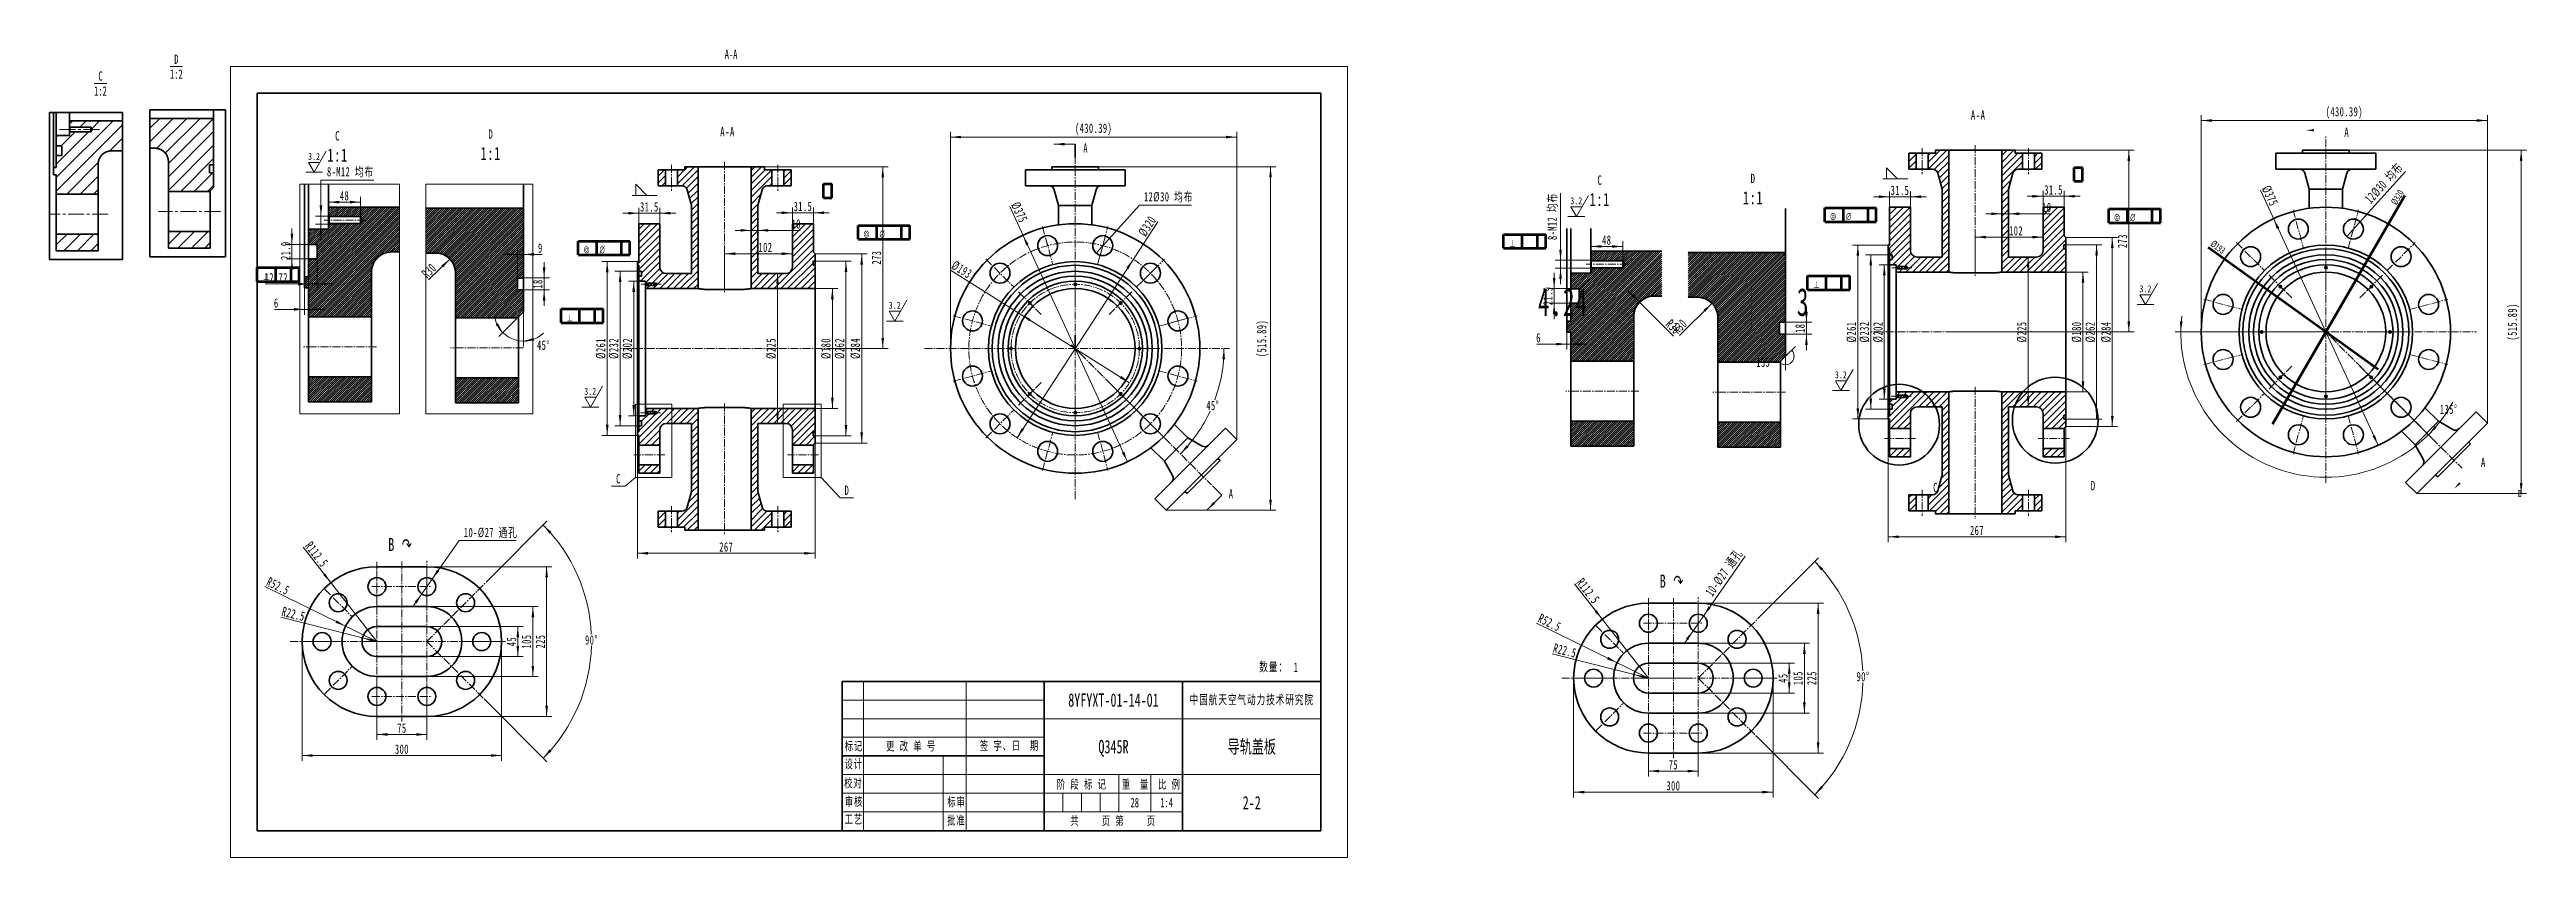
# Model space of a CAD drawing. Header units: millimetres. Extents: x -1112 to 2613, y -594 to 620.
import ezdxf
from ezdxf.enums import TextEntityAlignment as Align
from ezdxf.xclip import XClip

# ---------------------------------------------------------------- set-up
doc = ezdxf.new("R2010")
doc.units = ezdxf.units.MM
doc.header["$XCLIPFRAME"] = 0
doc.linetypes.add('点画线', pattern=[18, 12, -2, 2, -2])
doc.layers.get('0').update_dxf_attribs({"lineweight": 35})
for name, color, linetype, lineweight in [('10', 7, 'Continuous', 18), ('中心线层', 1, '点画线', 18), ('修改图层', 1, 'Continuous', 80), ('剖面线层', 4, 'Continuous', 18), ('尺寸批处理', 2, 'Continuous', 18), ('尺寸线层', 3, 'Continuous', 18), ('文字图层', 3, 'Continuous', 18), ('粗实线层', 7, 'Continuous', 35), ('细实线层', 7, 'Continuous', 18), ('螺纹线线层', 7, 'Continuous', 18)]:
    doc.layers.add(name, color=color, linetype=linetype, lineweight=lineweight)
doc.styles.add('NX ANSI Symbols', font='')
doc.styles.add('宋体', font='')
doc.styles.add('标准', font='', dxfattribs={"width": 0.667})
doc.styles.get('NX ANSI Symbols').set_extended_font_data('nx ansi symbols')
doc.styles.get('宋体').set_extended_font_data('宋体')
doc.styles.get('标准').set_extended_font_data('宋体')
doc.dimstyles.new('GB_尺寸', dxfattribs={"dimscale": 4, "dimtxt": 3.5, "dimasz": 4, "dimexe": 2, "dimexo": 0, "dimtad": 1, "dimtxsty": '标准', "dimblk": '_CAXARROW', "dimcen": 0, "dimdle": 8, "dimazin": 2, "dimtfac": 0.707107, "dimtdec": 3, "dimtmove": 2, "dimatfit": 3, "dimfrac": 2, "dimarcsym": 1})
doc.dimstyles.new('复件标准', dxfattribs={"dimscale": 4, "dimtxt": 3.5, "dimasz": 4, "dimexe": 2, "dimexo": 0, "dimtad": 1, "dimtxsty": '标准', "dimblk": '_CAXARROW', "dimcen": 0, "dimdle": 8, "dimazin": 2, "dimtfac": 0.707107, "dimtdec": 3, "dimtmove": 2, "dimatfit": 3, "dimfrac": 2, "dimarcsym": 1})
doc.dimstyles.new('标准', dxfattribs={"dimscale": 4, "dimtxt": 3.5, "dimasz": 4, "dimexe": 2, "dimexo": 0, "dimtad": 1, "dimtxsty": '标准', "dimblk": '_CAXARROW', "dimcen": 0, "dimdle": 8, "dimazin": 2, "dimtfac": 0.707107, "dimtdec": 3, "dimtmove": 2, "dimatfit": 3, "dimfrac": 2, "dimarcsym": 1})
pattern_1 = [(45, (0, 0), (-5.051394, 5.051394), [])]

msp = doc.modelspace()

# ---------------------------------------------------------------- texts
at = {"layer": '修改图层', "char_height": 42, "attachment_point": 7, "line_spacing_factor": 0.654564, "style": '标准'}
for s, insert, width in [('\\T1.1;{\\W0.6;4.24}', (1126.429, 218.698), 149.9048), ('\\T1.1;{\\W0.6;3}', (1515.917, 218.759), 27.31173)]:
    msp.add_mtext(s, dxfattribs=dict(at, insert=insert, width=width))
at = {"layer": '尺寸线层', "style": '标准', "width": 0.667}
msp.add_text('A-A', height=14, dxfattribs=at).set_placement((-87.136, 619.651), align=Align.TOP_CENTER)
at = {"layer": '文字图层', "char_height": 14, "line_spacing_factor": 1.12395, "style": '标准'}
for s, insert, width, attachment_point in [('\\T1.1;{\\W0.7; A-A}', (1770.191, 514.149), 59.71978, 7), ('\\T1.1;{\\W0.7;C\\P\\H1.4x;1:1}', (-678.978, 450.94), 54.35879, 8), ('\\T1.1;{\\W0.7;D\\P\\H1.4x;1:1}', (-448.552, 453.475), 54.35879, 8), ('\\T1.1;{\\W0.7; A-A}', (-110.835, 489.32), 59.71978, 7), ('\\T1.1;{\\W0.7;A}', (2339.187, 488.37), 13.24916, 7), ('\\T1.1;{\\W0.7;C\\P\\H1.4x;1:1}', (1219.468, 384.422), 54.35879, 8), ('\\T1.1;{\\W0.7;D\\P\\H1.4x;1:1}', (1449.894, 386.956), 54.35879, 8), ('\\T1.1;{\\W0.7;A}', (2544.654, -7.67), 13.24916, 7), ('\\T1.1;{\\W0.7;C}', (1720.746, -45.509), 12.15419, 7), ('\\T1.1;{\\W0.7;D}', (1957.891, -42.411), 12.48268, 7), ('\\T1.1;{\\H1.4x;\\W0.7;B ↷}', (-602.923, -133.737), 67.69555, 7), ('\\T1.1;{\\H1.4x;\\W0.7;B ↷}', (1309.418, -188.725), 67.69555, 7)]:
    msp.add_mtext(s, dxfattribs=dict(at, insert=insert, width=width, attachment_point=attachment_point))

# ---------------------------------------------------------------- blocks, each defined once
blk = doc.blocks.new('$CAXA_FRAME_13B17AC1$')
at = {"layer": '粗实线层'}
for p, q in [((-200, 138.5), (-200, -138.5)), ((200, 138.5), (-200, 138.5)), ((200, -138.5), (200, 138.5)), ((-200, -138.5), (200, -138.5))]:
    blk.add_line(p, q, dxfattribs=at)
at = {"layer": '细实线层'}
for p, q in [((210, 148.5), (-210, 148.5)), ((-210, 148.5), (-210, -148.5)), ((210, -148.5), (210, 148.5)), ((-210, -148.5), (210, -148.5))]:
    blk.add_line(p, q, dxfattribs=at)
blk = doc.blocks.new('HATCH1')
at = {"color": 4, "lineweight": 13}
for p, q in [((64.535706, 293.665219), (102.138762, 331.268275)), ((64.535706, 292.604559), (103.199422, 331.268275)), ((64.535706, 291.543899), (104.260082, 331.268275)), ((64.820742, 290.768275), (105.320742, 331.268275)), ((65.881402, 290.768275), (106.381402, 331.268275)), ((66.535706, 296.72588), (101.078102, 331.268275)), ((66.535706, 290.361919), (107.442063, 331.268275)), ((66.535706, 289.301258), (108.502723, 331.268275)), ((66.535706, 288.240598), (109.563383, 331.268275)), ((66.535706, 287.179938), (110.624043, 331.268275)), ((66.535706, 286.119278), (111.684703, 331.268275)), ((66.535706, 285.058618), (112.067021, 330.589933)), ((66.535706, 283.997958), (112.067021, 329.529273)), ((66.535706, 282.937297), (112.067021, 328.468612)), ((66.535706, 281.876637), (112.067021, 327.407952)), ((66.535706, 280.815977), (112.067021, 326.347292)), ((66.535706, 279.755317), (112.067021, 325.286632)), ((66.535706, 278.694657), (112.067021, 324.225972)), ((66.535706, 277.633997), (112.067021, 323.165312)), ((66.535706, 300.96852), (88.585461, 323.018275)), ((66.535706, 299.90786), (89.646121, 323.018275)), ((66.535706, 298.8472), (90.706781, 323.018275)), ((66.535706, 297.78654), (91.767441, 323.018275)), ((69.650179, 312.568275), (80.100179, 323.018275)), ((70.71084, 312.568275), (81.16084, 323.018275)), ((70.775706, 311.572481), (82.2215, 323.018275)), ((70.775706, 310.511821), (83.28216, 323.018275)), ((70.775706, 309.451161), (84.34282, 323.018275)), ((70.775706, 308.390501), (85.40348, 323.018275)), ((70.775706, 307.329841), (86.464141, 323.018275)), ((70.775706, 306.26918), (87.524801, 323.018275)), ((76.535706, 331.121064), (76.682918, 331.268275)), ((76.535706, 330.060403), (77.743578, 331.268275)), ((76.535706, 328.999743), (78.804238, 331.268275)), ((76.535706, 327.939083), (79.864898, 331.268275)), ((76.535706, 326.878423), (80.925558, 331.268275)), ((76.535706, 322.635782), (76.918199, 323.018275)), ((76.535706, 321.575122), (77.978859, 323.018275)), ((76.535706, 320.514462), (79.039519, 323.018275)), ((77.236218, 326.518275), (81.986218, 331.268275)), ((78.296879, 326.518275), (83.046879, 331.268275)), ((79.357539, 326.518275), (84.107539, 331.268275)), ((80.418199, 326.518275), (85.168199, 331.268275)), ((81.478859, 326.518275), (86.228859, 331.268275)), ((82.539519, 326.518275), (87.289519, 331.268275)), ((83.600179, 326.518275), (88.350179, 331.268275)), ((84.66084, 326.518275), (89.41084, 331.268275)), ((85.7215, 326.518275), (90.4715, 331.268275)), ((86.78216, 326.518275), (91.53216, 331.268275)), ((87.84282, 326.518275), (92.59282, 331.268275)), ((88.90348, 326.518275), (93.65348, 331.268275)), ((89.964141, 326.518275), (94.714141, 331.268275)), ((91.024801, 326.518275), (95.774801, 331.268275)), ((92.085461, 326.518275), (96.835461, 331.268275)), ((92.764817, 326.136971), (97.896121, 331.268275)), ((93.16292, 325.474415), (98.956781, 331.268275)), ((93.561024, 324.811859), (100.017441, 331.268275)), ((66.535706, 276.573336), (112.067021, 322.104651)), ((66.535706, 320.060403), (66.743578, 320.268275)), ((66.535706, 318.999743), (67.804238, 320.268275)), ((66.535706, 317.939083), (68.864898, 320.268275)), ((66.535706, 316.878423), (69.925558, 320.268275)), ((66.535706, 315.817763), (70.986218, 320.268275)), ((66.535706, 314.757103), (72.046879, 320.268275)), ((66.535706, 313.696442), (73.107539, 320.268275)), ((66.535706, 312.635782), (74.168199, 320.268275)), ((67.291305, 276.268275), (112.067021, 321.043991)), ((67.528859, 312.568275), (75.228859, 320.268275)), ((68.351965, 276.268275), (112.067021, 319.983331)), ((68.589519, 312.568275), (76.289519, 320.268275)), ((69.412625, 276.268275), (112.067021, 318.922671)), ((70.473285, 276.268275), (112.067021, 317.862011)), ((102.028646, 306.762976), (112.067021, 316.801351)), ((104.416819, 308.090489), (112.067021, 315.74069)), ((105.931341, 308.544351), (112.067021, 314.68003)), ((107.179177, 308.731526), (112.067021, 313.61937)), ((108.276586, 308.768275), (112.067021, 312.55871)), ((109.337247, 308.768275), (112.067021, 311.49805)), ((66.535706, 305.211161), (66.59282, 305.268275)), ((66.535706, 304.150501), (67.65348, 305.268275)), ((66.535706, 303.089841), (68.714141, 305.268275)), ((66.535706, 302.02918), (69.774801, 305.268275)), ((71.533946, 276.268275), (100.041005, 304.775335)), ((72.594606, 276.268275), (98.713492, 302.387162)), ((73.655266, 276.268275), (98.25963, 300.87264)), ((74.715926, 276.268275), (98.072455, 299.624805)), ((75.776586, 276.268275), (98.035706, 298.527395)), ((110.397907, 308.768275), (112.067021, 310.43739)), ((111.458567, 308.768275), (112.067021, 309.376729)), ((64.535706, 295.78654), (65.017441, 296.268275)), ((64.535706, 294.72588), (66.078102, 296.268275)), ((76.837247, 276.268275), (98.035706, 297.466735)), ((77.897907, 276.268275), (98.035706, 296.406074)), ((78.958567, 276.268275), (98.035706, 295.345414)), ((80.019227, 276.268275), (98.035706, 294.284754)), ((81.079887, 276.268275), (98.035706, 293.224094)), ((82.140547, 276.268275), (98.035706, 292.163434)), ((83.201208, 276.268275), (98.035706, 291.102774)), ((84.261868, 276.268275), (98.035706, 290.042113)), ((85.322528, 276.268275), (98.035706, 288.981453)), ((86.383188, 276.268275), (98.035706, 287.920793)), ((87.443848, 276.268275), (98.035706, 286.860133)), ((88.504508, 276.268275), (98.035706, 285.799473)), ((89.565169, 276.268275), (98.035706, 284.738813)), ((90.625829, 276.268275), (98.035706, 283.678152)), ((91.686489, 276.268275), (98.035706, 282.617492)), ((92.747149, 276.268275), (98.035706, 281.556832)), ((93.807809, 276.268275), (98.035706, 280.496172)), ((94.868469, 276.268275), (98.035706, 279.435512)), ((95.92913, 276.268275), (98.035706, 278.374852)), ((96.98979, 276.268275), (98.035706, 277.314191)), ((66.535706, 245.814191), (66.98979, 246.268275)), ((66.535706, 244.753531), (68.05045, 246.268275)), ((66.535706, 243.692871), (69.11111, 246.268275)), ((66.535706, 242.632211), (70.17177, 246.268275)), ((66.535706, 241.571551), (71.23243, 246.268275)), ((66.535706, 240.510891), (72.293091, 246.268275)), ((66.535706, 239.45023), (73.353751, 246.268275)), ((66.535706, 238.38957), (74.414411, 246.268275)), ((66.535706, 237.32891), (75.475071, 246.268275)), ((66.535706, 236.26825), (76.535731, 246.268275)), ((66.535706, 235.20759), (77.596391, 246.268275)), ((66.535706, 234.146929), (78.657052, 246.268275)), ((67.217712, 233.768275), (79.717712, 246.268275)), ((68.278372, 233.768275), (80.778372, 246.268275)), ((69.339032, 233.768275), (81.839032, 246.268275)), ((70.399692, 233.768275), (82.899692, 246.268275)), ((71.460353, 233.768275), (83.960353, 246.268275)), ((72.521013, 233.768275), (85.021013, 246.268275)), ((73.581673, 233.768275), (86.081673, 246.268275)), ((74.642333, 233.768275), (87.142333, 246.268275)), ((75.702993, 233.768275), (88.202993, 246.268275)), ((76.763653, 233.768275), (89.263653, 246.268275)), ((77.824314, 233.768275), (90.324314, 246.268275)), ((78.884974, 233.768275), (91.384974, 246.268275)), ((79.945634, 233.768275), (92.445634, 246.268275)), ((81.006294, 233.768275), (93.506294, 246.268275)), ((82.066954, 233.768275), (94.566954, 246.268275)), ((83.127614, 233.768275), (95.627614, 246.268275)), ((84.188275, 233.768275), (96.688275, 246.268275)), ((85.248935, 233.768275), (97.748935, 246.268275)), ((86.309595, 233.768275), (98.035706, 245.494386)), ((87.370255, 233.768275), (98.035706, 244.433726)), ((88.430915, 233.768275), (98.035706, 243.373066)), ((89.491575, 233.768275), (98.035706, 242.312406)), ((90.552236, 233.768275), (98.035706, 241.251746)), ((91.612896, 233.768275), (98.035706, 240.191085)), ((92.673556, 233.768275), (98.035706, 239.130425)), ((93.734216, 233.768275), (98.035706, 238.069765)), ((94.794876, 233.768275), (98.035706, 237.009105)), ((95.855536, 233.768275), (98.035706, 235.948445)), ((96.916197, 233.768275), (98.035706, 234.887785)), ((97.976857, 233.768275), (98.035706, 233.827124))]:
    blk.add_line(p, q, dxfattribs=at)
blk = doc.blocks.new('HATCH3')
at = {"color": 4, "lineweight": 13}
for p, q in [((125.298437, 329.833871), (126.194317, 330.729751)), ((125.298437, 328.773211), (127.254978, 330.729751)), ((125.298437, 327.71255), (128.315638, 330.729751)), ((125.298437, 326.65189), (129.376298, 330.729751)), ((125.298437, 325.59123), (130.436958, 330.729751)), ((125.298437, 324.53057), (131.497618, 330.729751)), ((125.298437, 323.46991), (132.558278, 330.729751)), ((125.298437, 322.40925), (133.618939, 330.729751)), ((125.298437, 321.348589), (134.679599, 330.729751)), ((125.298437, 320.287929), (135.740259, 330.729751)), ((125.298437, 319.227269), (136.800919, 330.729751)), ((125.298437, 318.166609), (137.861579, 330.729751)), ((125.298437, 317.105949), (138.922239, 330.729751)), ((125.298437, 316.045289), (139.9829, 330.729751)), ((125.298437, 314.984628), (141.04356, 330.729751)), ((125.298437, 313.923968), (142.10422, 330.729751)), ((125.298437, 312.863308), (143.16488, 330.729751)), ((125.298437, 311.802648), (144.22554, 330.729751)), ((125.298437, 310.741988), (145.2862, 330.729751)), ((125.298437, 309.681327), (146.346861, 330.729751)), ((125.298437, 308.620667), (147.407521, 330.729751)), ((125.968181, 308.229751), (148.468181, 330.729751)), ((127.028841, 308.229751), (149.528841, 330.729751)), ((128.089501, 308.229751), (150.589501, 330.729751)), ((129.150162, 308.229751), (151.650162, 330.729751)), ((130.210805, 308.229735), (152.710822, 330.729751)), ((131.218715, 308.176984), (153.771482, 330.729751)), ((132.140605, 308.038215), (154.832142, 330.729751)), ((132.992796, 307.829745), (155.892802, 330.729751)), ((133.785709, 307.561998), (156.953462, 330.729751)), ((134.526345, 307.241974), (158.014123, 330.729751)), ((135.219532, 306.874501), (159.074783, 330.729751)), ((135.868604, 306.462913), (160.135443, 330.729751)), ((136.475796, 306.009445), (161.196103, 330.729751)), ((137.042475, 305.515463), (162.256763, 330.729751)), ((137.569265, 304.981593), (163.317423, 330.729751)), ((138.056108, 304.407775), (164.378084, 330.729751)), ((138.50225, 303.793258), (165.438744, 330.729751)), ((138.906184, 303.136531), (166.499404, 330.729751)), ((139.265498, 302.435185), (167.560064, 330.729751)), ((139.576628, 301.685655), (168.620724, 330.729751)), ((139.834422, 300.882789), (169.681384, 330.729751)), ((140.031384, 300.019091), (170.742045, 330.729751)), ((140.156278, 299.083324), (171.802705, 330.729751)), ((140.192774, 298.05916), (172.863365, 330.729751)), ((140.192774, 296.9985), (173.924025, 330.729751)), ((140.192774, 295.93784), (174.192774, 329.93784)), ((140.192774, 294.87718), (174.192774, 328.87718)), ((140.192774, 293.816519), (174.192774, 327.816519)), ((140.192774, 292.755859), (174.192774, 326.755859)), ((140.192774, 291.695199), (174.192774, 325.695199)), ((140.192774, 290.634539), (174.192774, 324.634539)), ((140.192774, 289.573879), (174.192774, 323.573879)), ((140.192774, 288.513219), (174.192774, 322.513219)), ((140.192774, 287.452558), (174.192774, 321.452558)), ((140.192774, 286.391898), (174.192774, 320.391898)), ((140.192774, 285.331238), (174.192774, 319.331238)), ((140.192774, 284.270578), (174.192774, 318.270578)), ((140.192774, 283.209918), (174.192774, 317.209918)), ((140.192774, 282.149258), (174.192774, 316.149258)), ((140.192774, 281.088597), (174.192774, 315.088597)), ((140.192774, 280.027937), (174.192774, 314.027937)), ((140.192774, 278.967277), (174.192774, 312.967277)), ((140.192774, 277.906617), (174.192774, 311.906617)), ((140.192774, 276.845957), (174.192774, 310.845957)), ((140.192774, 275.785297), (174.192774, 309.785297)), ((141.197889, 275.729751), (174.192774, 308.724636)), ((142.258549, 275.729751), (174.192774, 307.663976)), ((143.319209, 275.729751), (174.192774, 306.603316)), ((144.379869, 275.729751), (174.192774, 305.542656)), ((145.440529, 275.729751), (174.192774, 304.481996)), ((146.50119, 275.729751), (174.192774, 303.421336)), ((147.56185, 275.729751), (174.192774, 302.360675)), ((148.62251, 275.729751), (174.192774, 301.300015)), ((149.68317, 275.729751), (174.192774, 300.239355)), ((150.74383, 275.729751), (174.192774, 299.178695)), ((171.80449, 295.729751), (174.192774, 298.118035)), ((151.80449, 275.729751), (171.192774, 295.118035)), ((152.865151, 275.729751), (171.192774, 294.057374)), ((153.925811, 275.729751), (171.192774, 292.996714)), ((154.986471, 275.729751), (171.192774, 291.936054)), ((156.047131, 275.729751), (171.192774, 290.875394)), ((157.107791, 275.729751), (171.192774, 289.814734)), ((158.168451, 275.729751), (172.168451, 289.729751)), ((159.229112, 275.729751), (173.229112, 289.729751)), ((160.289772, 275.729751), (174.192774, 289.632753)), ((161.350432, 275.729751), (174.192774, 288.572093)), ((162.411092, 275.729751), (174.192774, 287.511433)), ((163.471752, 275.729751), (174.192774, 286.450773)), ((172.865151, 295.729751), (174.192774, 297.057374)), ((173.925811, 295.729751), (174.192774, 295.996714)), ((164.532412, 275.729751), (174.192774, 285.390113)), ((165.593073, 275.729751), (174.192774, 284.329452)), ((166.653733, 275.729751), (174.192774, 283.268792)), ((167.714393, 275.729751), (174.192774, 282.208132)), ((168.775053, 275.729751), (174.192774, 281.147472)), ((169.835713, 275.729751), (174.192774, 280.086812)), ((170.896374, 275.729751), (174.192774, 279.026152)), ((140.192774, 245.026152), (140.896374, 245.729751)), ((140.192774, 243.965491), (141.957034, 245.729751)), ((140.192774, 242.904831), (143.017694, 245.729751)), ((140.192774, 241.844171), (144.078354, 245.729751)), ((140.192774, 240.783511), (145.139014, 245.729751)), ((140.192774, 239.722851), (146.199674, 245.729751)), ((140.192774, 238.662191), (147.260335, 245.729751)), ((140.192774, 237.60153), (148.320995, 245.729751)), ((140.192774, 236.54087), (149.381655, 245.729751)), ((140.192774, 235.48021), (150.442315, 245.729751)), ((140.192774, 234.41955), (151.502975, 245.729751)), ((140.192774, 233.35889), (152.563635, 245.729751)), ((141.124296, 233.229751), (153.624296, 245.729751)), ((142.184956, 233.229751), (154.684956, 245.729751)), ((143.245616, 233.229751), (155.745616, 245.729751)), ((144.306276, 233.229751), (156.806276, 245.729751)), ((145.366936, 233.229751), (157.866936, 245.729751)), ((146.427596, 233.229751), (158.927596, 245.729751)), ((147.488257, 233.229751), (159.988257, 245.729751)), ((148.548917, 233.229751), (161.048917, 245.729751)), ((149.609577, 233.229751), (162.109577, 245.729751)), ((150.670237, 233.229751), (163.170237, 245.729751)), ((151.730897, 233.229751), (164.230897, 245.729751)), ((152.791557, 233.229751), (165.291557, 245.729751)), ((153.852218, 233.229751), (166.352218, 245.729751)), ((154.912878, 233.229751), (167.412878, 245.729751)), ((155.973538, 233.229751), (168.473538, 245.729751)), ((157.034198, 233.229751), (169.534198, 245.729751)), ((158.094858, 233.229751), (170.594858, 245.729751)), ((159.155519, 233.229751), (171.655519, 245.729751)), ((160.216179, 233.229751), (171.692774, 244.706346)), ((161.276839, 233.229751), (171.692774, 243.645686)), ((162.337499, 233.229751), (171.692774, 242.585026)), ((163.398159, 233.229751), (171.692774, 241.524366)), ((164.458819, 233.229751), (171.692774, 240.463706)), ((165.51948, 233.229751), (171.692774, 239.403046)), ((166.58014, 233.229751), (171.692774, 238.342385)), ((167.6408, 233.229751), (171.692774, 237.281725)), ((168.70146, 233.229751), (171.692774, 236.221065)), ((169.76212, 233.229751), (171.692774, 235.160405)), ((170.82278, 233.229751), (171.692774, 234.099745))]:
    blk.add_line(p, q, dxfattribs=at)
blk = doc.blocks.new('LABLE3D_1')
at = {"layer": '修改图层', "insert": (0.6125, 0.35), "char_height": 3.5, "width": 3.148045, "attachment_point": 7, "line_spacing_factor": 1.12395, "style": '宋体'}
blk.add_mtext('{\\W0.7;B\\P }', dxfattribs=at)
blk = doc.blocks.new('GROUPED_GEOM1')
at = {"layer": '10', "color": 3, "lineweight": 18}
for p, q in [((224.694552, 367.497853), (224.694552, 373.097853)), ((224.694552, 373.097853), (230.294552, 367.497853)), ((222.944552, 367.497853), (235.444552, 367.497853)), ((224.694552, 367.497853), (230.294552, 367.497853)), ((235.444552, 367.497853), (235.444552, 367.497853))]:
    blk.add_line(p, q, dxfattribs=at)
blk = doc.blocks.new('FCFEntity1')
at = {"layer": '修改图层'}
for p, q in [((0, -3.5), (0, 3.5)), ((0, 3.5), (21.153299, 3.5)), ((9.339306, -3.5), (9.339306, 3.5)), ((17.030148, -3.5), (17.030148, 3.5)), ((21.153299, -3.5), (21.153299, 3.5)), ((0, -3.5), (21.153299, -3.5))]:
    blk.add_line(p, q, dxfattribs=at)
at = {"layer": '修改图层', "insert": (3.067808, -2.704049), "char_height": 3.5, "width": 9.68819444, "attachment_point": 7, "line_spacing_factor": 1.216778, "style": 'NX ANSI Symbols'}
blk.add_mtext('{\\famgdt|b0|i0|c0|p2;\\W0.7;b}', dxfattribs=at)
blk = doc.blocks.new('FCFEntity2')
at = {"layer": '修改图层'}
for p, q in [((-21.153299, -3.5), (-21.153299, 3.5)), ((-21.153299, 3.5), (0, 3.5)), ((-11.813993, -3.5), (-11.813993, 3.5)), ((-4.123151, -3.5), (-4.123151, 3.5)), ((0, -3.5), (0, 3.5)), ((-21.153299, -3.5), (0, -3.5))]:
    blk.add_line(p, q, dxfattribs=at)
at = {"layer": '修改图层', "insert": (-18.085491, -2.704048), "char_height": 3.5, "width": 9.68819444, "attachment_point": 7, "line_spacing_factor": 1.216778, "style": 'NX ANSI Symbols'}
blk.add_mtext('{\\famgdt|b0|i0|c0|p2;\\W0.7;b}', dxfattribs=at)
blk = doc.blocks.new('FCFEntity3')
at = {"layer": '修改图层'}
for p, q in [((0, -3.5), (0, 3.5)), ((0, 3.5), (25.8431, 3.5)), ((9.339306, -3.5), (9.339306, 3.5)), ((21.719949, -3.5), (21.719949, 3.5)), ((25.8431, -3.5), (25.8431, 3.5)), ((0, -3.5), (25.8431, -3.5))]:
    blk.add_line(p, q, dxfattribs=at)
at = {"layer": '修改图层', "char_height": 3.5, "attachment_point": 7, "line_spacing_factor": 1.216778, "style": 'NX ANSI Symbols'}
for s, insert, width in [('{\\famgdt|b0|i0|c0|p2;\\W0.7;r}', (2.760798, -2.704049), 7.25763889), ('{\\faigdt|b0|i0|c0|p2;\\W0.7;n}', (10.694459, -2.704049), 4.94861111)]:
    blk.add_mtext(s, dxfattribs=dict(at, insert=insert, width=width))
blk = doc.blocks.new('FCFEntity4')
at = {"layer": '修改图层'}
for p, q in [((-25.8431, -3.5), (-25.8431, 3.5)), ((-25.8431, 3.5), (0, 3.5)), ((-16.503794, -3.5), (-16.503794, 3.5)), ((-4.123152, -3.5), (-4.123152, 3.5)), ((0, -3.5), (0, 3.5)), ((-25.8431, -3.5), (0, -3.5))]:
    blk.add_line(p, q, dxfattribs=at)
at = {"layer": '修改图层', "char_height": 3.5, "attachment_point": 7, "line_spacing_factor": 1.216778, "style": 'NX ANSI Symbols'}
for s, insert, width in [('{\\famgdt|b0|i0|c0|p2;\\W0.7;r}', (-23.082302, -2.704049), 7.25763889), ('{\\faigdt|b0|i0|c0|p2;\\W0.7;n}', (-15.148641, -2.704049), 4.94861111)]:
    blk.add_mtext(s, dxfattribs=dict(at, insert=insert, width=width))
blk = doc.blocks.new('FCFEntity5')
at = {"layer": '修改图层'}
for p, q in [((-2.061576, 0), (-2.061576, 7)), ((-2.061576, 7), (2.061575, 7)), ((-2.061576, 0), (2.061575, 0)), ((2.061575, 0), (2.061575, 7))]:
    blk.add_line(p, q, dxfattribs=at)
blk = doc.blocks.new('ASSORTED_DRAFT1')
at = {"layer": '修改图层'}
blk.add_hatch(color=256, dxfattribs=at).paths.add_polyline_path([(509.388007, 212.391626), (511.844064, 215.592422), (512.588805, 214.847685)], flags=0)
blk = doc.blocks.new('ASSORTED_DRAFT2')
at = {"layer": '修改图层'}
blk.add_hatch(color=256, dxfattribs=at).paths.add_polyline_path([(435.04129, 391.880479), (439.041288, 392.407089), (439.041292, 391.353869)], flags=0)
blk = doc.blocks.new('*X14')
at = {"layer": '尺寸线层', "linetype": 'Continuous'}
for points in [[(1647.4, 296.4), (1649.4, 280.4), (1645.4, 280.4)], [(1647.4, 94.4), (1649.4, 110.4), (1645.4, 110.4)]]:
    blk.add_hatch(color=0, dxfattribs=at).paths.add_polyline_path(points, flags=0)
at = {"layer": '尺寸线层', "color": 0, "linetype": 'Continuous'}
for p, q in [((1661.6, 296.4), (1639.4, 296.4)), ((1647.4, 296.4), (1647.4, 94.4)), ((1660.2, 94.4), (1639.4, 94.4))]:
    blk.add_line(p, q, dxfattribs=at)
at = {"layer": '尺寸线层', "color": 0, "insert": (1638, 195.4), "char_height": 14, "width": 55.235, "attachment_point": 5, "rotation": 90, "line_spacing_factor": 1.15057, "style": '标准'}
blk.add_mtext('\\T1.1;%%C202', dxfattribs=at)
blk = doc.blocks.new('_CAXARROW')
blk.add_hatch(color=0).paths.add_polyline_path([(0, 0), (-1, 0.125), (-1, -0.125)], flags=0)
blk = doc.blocks.new('*X15')
at = {"layer": '尺寸线层', "linetype": 'Continuous'}
for points in [[(1946.2, 285.4), (1948.2, 269.4), (1944.2, 269.4)], [(1946.2, 105.4), (1948.2, 121.4), (1944.2, 121.4)]]:
    blk.add_hatch(color=0, dxfattribs=at).paths.add_polyline_path(points, flags=0)
at = {"layer": '尺寸线层', "color": 0, "linetype": 'Continuous'}
for p, q in [((1911.8, 285.4), (1954.2, 285.4)), ((1946.2, 285.4), (1946.2, 105.4)), ((1872.2, 105.4), (1954.2, 105.4))]:
    blk.add_line(p, q, dxfattribs=at)
at = {"layer": '尺寸线层', "color": 0, "insert": (1936.7, 195.4), "char_height": 14, "width": 55.548, "attachment_point": 5, "rotation": 90, "line_spacing_factor": 1.15057, "style": '标准'}
blk.add_mtext('\\T1.1;%%C180', dxfattribs=at)
blk = doc.blocks.new('*X16')
at = {"layer": '尺寸线层', "linetype": 'Continuous'}
for points in [[(1160.4, 303.1), (1162.4, 319.1), (1158.4, 319.1)], [(1160.4, 291.1), (1162.4, 275.1), (1158.4, 275.1)]]:
    blk.add_hatch(color=0, dxfattribs=at).paths.add_polyline_path(points, flags=0)
at = {"layer": '尺寸线层', "color": 0, "linetype": 'Continuous'}
for p, q in [((1160.4, 404), (1160.4, 267.1)), ((1205.9, 303.1), (1152.4, 303.1)), ((1229.9, 291.1), (1152.4, 291.1))]:
    blk.add_line(p, q, dxfattribs=at)
at = {"layer": '尺寸线层', "color": 0, "insert": (1148.6, 368.9), "char_height": 14, "width": 140.393, "attachment_point": 5, "rotation": 90, "line_spacing_factor": 1.15057, "style": '标准'}
blk.add_mtext('\\T1.1;{\\C3;8-M12 均布}', dxfattribs=at)
blk = doc.blocks.new('*X17')
at = {"layer": '尺寸线层', "linetype": 'Continuous'}
for points in [[(1607.6, 325.9), (1605.6, 309.9), (1609.6, 309.9)], [(1607.6, 64.9), (1605.6, 80.9), (1609.6, 80.9)]]:
    blk.add_hatch(color=0, dxfattribs=at).paths.add_polyline_path(points, flags=0)
at = {"layer": '尺寸线层', "color": 0, "linetype": 'Continuous'}
for p, q in [((1654.2, 325.9), (1599.6, 325.9)), ((1607.6, 64.9), (1607.6, 325.9)), ((1654.2, 64.9), (1599.6, 64.9))]:
    blk.add_line(p, q, dxfattribs=at)
at = {"layer": '尺寸线层', "color": 0, "insert": (1598.1, 195.4), "char_height": 14, "width": 54.192, "attachment_point": 5, "rotation": 90, "line_spacing_factor": 1.15057, "style": '标准'}
blk.add_mtext('\\T1.1;%%C261', dxfattribs=at)
blk = doc.blocks.new('*X18')
at = {"layer": '尺寸线层', "linetype": 'Continuous'}
for points in [[(1292.6, -464.3), (1308.6, -462.3), (1308.6, -466.3)], [(1367.6, -464.3), (1351.6, -462.3), (1351.6, -466.3)]]:
    blk.add_hatch(color=0, dxfattribs=at).paths.add_polyline_path(points, flags=0)
at = {"layer": '尺寸线层', "color": 0, "linetype": 'Continuous'}
for p, q in [((1292.6, -407.2), (1292.6, -472.3)), ((1367.6, -407.2), (1367.6, -472.3)), ((1292.6, -464.3), (1367.6, -464.3))]:
    blk.add_line(p, q, dxfattribs=at)
at = {"layer": '尺寸线层', "color": 0, "insert": (1330.1, -454.9), "char_height": 14, "width": 28, "attachment_point": 5, "line_spacing_factor": 1.15057, "style": '标准'}
blk.add_mtext('\\T1.1;75', dxfattribs=at)
blk = doc.blocks.new('*X19')
at = {"layer": '尺寸线层', "linetype": 'Continuous'}
for points in [[(1542.7, -149.6), (1552.2, -162.7), (1555.1, -160)], [(1542.7, -499.7), (1552.2, -486.7), (1555.1, -489.4)]]:
    blk.add_hatch(color=0, dxfattribs=at).paths.add_polyline_path(points, flags=0)
at = {"layer": '尺寸线层', "color": 0, "linetype": 'Continuous'}
for p, q in [((1464.7, -227.6), (1548.3, -144)), ((1455.4, -412.5), (1548.3, -505.4))]:
    blk.add_line(p, q, dxfattribs=at)
for start, end in [(2.5219, 45), (315, 358.5393)]:
    blk.add_arc((1367.6, -324.7), 247.6, start, end, dxfattribs=at)
at = {"layer": '尺寸线层', "color": 0, "insert": (1615.2, -322.4), "char_height": 14, "width": 37.936, "attachment_point": 5, "line_spacing_factor": 1.15057, "style": '标准'}
blk.add_mtext('\\T1.1;90%%D', dxfattribs=at)
blk = doc.blocks.new('*X20')
at = {"layer": '尺寸线层', "linetype": 'Continuous'}
for points in [[(2093.3, 195.4), (2095.9, 211.3), (2091.9, 211.5)], [(2465.7, 41.1), (2475.2, 54.2), (2478.1, 51.5)]]:
    blk.add_hatch(color=0, dxfattribs=at).paths.add_polyline_path(points, flags=0)
at = {"layer": '尺寸线层', "color": 0, "linetype": 'Continuous'}
for p, q in [((2311.5, 195.4), (2085.3, 195.4)), ((2403.4, 103.5), (2471.4, 35.5))]:
    blk.add_line(p, q, dxfattribs=at)
blk.add_arc((2311.5, 195.4), 218.2, 173.6972, 331.1109, dxfattribs=at)
at = {"layer": '尺寸线层', "color": 0, "insert": (2496, 79.1), "char_height": 14, "width": 50.749, "attachment_point": 5, "line_spacing_factor": 1.15057, "style": '标准'}
blk.add_mtext('\\T1.1;135%%D', dxfattribs=at)
blk = doc.blocks.new('*X21')
at = {"layer": '尺寸线层', "color": 0, "linetype": 'Continuous'}
for p, q in [((1489.9, 149.9), (1485.9, 149.9)), ((1498.9, 158.9), (1513.6, 173.6)), ((1498.9, 158.9), (1498.9, 138.2))]:
    blk.add_line(p, q, dxfattribs=at)
blk.add_arc((1498.9, 158.9), 12.8, 225, 45, dxfattribs=at)
at = {"layer": '尺寸线层', "color": 0, "insert": (1467.9, 149.9), "char_height": 14, "width": 50.749, "attachment_point": 5, "line_spacing_factor": 1.15057, "style": '标准'}
blk.add_mtext('\\T1.1;135%%D', dxfattribs=at)
blk = doc.blocks.new('*X22')
at = {"layer": '尺寸线层', "linetype": 'Continuous'}
for points in [[(1375.4, -231.1), (1386.2, -219.2), (1382.9, -216.9)], [(1359.9, -253.2), (1352.3, -267.5), (1349.1, -265.2)]]:
    blk.add_hatch(color=0, dxfattribs=at).paths.add_polyline_path(points, flags=0)
at = {"layer": '尺寸线层', "color": 0, "linetype": 'Continuous'}
blk.add_line((1438.1, -141.6), (1346.1, -272.9), dxfattribs=at)
at = {"layer": '尺寸线层', "color": 0, "insert": (1406.7, -166.4), "char_height": 14, "width": 153.414, "attachment_point": 5, "rotation": 54.9824, "line_spacing_factor": 1.15057, "style": '标准'}
blk.add_mtext('\\T1.1;{\\C3;10-%%C27 通孔}', dxfattribs=at)
blk = doc.blocks.new('*X23')
at = {"layer": '尺寸线层', "linetype": 'Continuous'}
for points in [[(2232.8, 365.6), (2241.4, 351.9), (2237.7, 350.3)], [(2390.1, 25.2), (2385.2, 40.5), (2381.6, 38.9)]]:
    blk.add_hatch(color=0, dxfattribs=at).paths.add_polyline_path(points, flags=0)
at = {"layer": '尺寸线层', "color": 0, "linetype": 'Continuous'}
blk.add_line((2213, 408.6), (2390.1, 25.2), dxfattribs=at)
at = {"layer": '尺寸线层', "color": 0, "insert": (2227.3, 400), "char_height": 14, "width": 55.235, "attachment_point": 5, "rotation": 294.7896, "line_spacing_factor": 1.15057, "style": '标准'}
blk.add_mtext('\\T1.1;%%C375', dxfattribs=at)
blk = doc.blocks.new('*X24')
at = {"layer": '尺寸线层', "color": 0, "linetype": 'Continuous'}
blk.add_line((2431.2, 436.6), (2342.8, 338.8), dxfattribs=at)
at = {"layer": '尺寸线层', "color": 0, "insert": (2399.3, 418.8), "char_height": 14, "width": 138.515, "attachment_point": 5, "rotation": 47.9036, "line_spacing_factor": 1.15057, "style": '标准'}
blk.add_mtext('\\T1.1;{\\C3;12%%C30 均布}', dxfattribs=at)
blk = doc.blocks.new('_U11')
at = {"layer": '修改图层'}
for points in [[(418.894335, 309.616305), (422.556582, 307.859778), (421.734958, 306.713144)], [(471.188246, 272.144653), (467.525999, 273.90118), (468.347623, 275.047814)]]:
    blk.add_hatch(color=256, dxfattribs=at).paths.add_polyline_path(points, flags=0)
blk.add_line((471.188246, 272.144653), (386.036771, 333.160675), dxfattribs=at)
at = {"layer": '修改图层', "char_height": 3.5, "attachment_point": 7, "rotation": 324.376183427, "line_spacing_factor": 0.654564, "style": '宋体'}
for s, insert, width in [('{\\W0.6;%%C}', (386.821188, 334.154), 5.64076138), ('{\\W0.6;193}', (388.845872, 332.703196), 10.52008117)]:
    blk.add_mtext(s, dxfattribs=dict(at, insert=insert, width=width))
blk = doc.blocks.new('_U12')
at = {"layer": '修改图层'}
for points in [[(471.766164, 337.034846), (470.37217, 333.219847), (469.151428, 333.92669)], [(418.316416, 244.726113), (419.710411, 248.541112), (420.931152, 247.834269)]]:
    blk.add_hatch(color=256, dxfattribs=at).paths.add_polyline_path(points, flags=0)
blk.add_line((418.316416, 244.726113), (484.629562, 359.250179), dxfattribs=at)
at = {"layer": '修改图层', "char_height": 3.5, "attachment_point": 7, "rotation": 59.9277679, "line_spacing_factor": 0.654564, "style": '宋体'}
for s, insert, width in [('{\\W0.6;320}', (481.802078, 356.256226), 10.1757289), ('{\\W0.6;%%C}', (480.55395, 354.100685), 6.40778797)]:
    blk.add_mtext(s, dxfattribs=dict(at, insert=insert, width=width))
blk = doc.blocks.new('*X27')
at = {"layer": '尺寸线层', "linetype": 'Continuous'}
for points in [[(1863.7, 307.9), (1865.7, 291.9), (1861.7, 291.9)], [(1863.7, 82.9), (1865.7, 98.9), (1861.7, 98.9)]]:
    blk.add_hatch(color=0, dxfattribs=at).paths.add_polyline_path(points, flags=0)
at = {"layer": '尺寸线层', "color": 0, "linetype": 'Continuous'}
for p, q in [((1855.2, 307.9), (1871.7, 307.9)), ((1863.7, 307.9), (1863.7, 82.9)), ((1861.8, 82.9), (1871.7, 82.9))]:
    blk.add_line(p, q, dxfattribs=at)
at = {"layer": '尺寸线层', "color": 0, "insert": (1854.3, 195.4), "char_height": 14, "width": 55.235, "attachment_point": 5, "rotation": 90, "line_spacing_factor": 1.15057, "style": '标准'}
blk.add_mtext('\\T1.1;%%C225', dxfattribs=at)
blk = doc.blocks.new('*X28')
at = {"layer": '尺寸线层', "linetype": 'Continuous'}
for points in [[(1966.7, 326.4), (1964.7, 310.4), (1968.7, 310.4)], [(1966.7, 64.4), (1964.7, 80.4), (1968.7, 80.4)]]:
    blk.add_hatch(color=0, dxfattribs=at).paths.add_polyline_path(points, flags=0)
at = {"layer": '尺寸线层', "color": 0, "linetype": 'Continuous'}
for p, q in [((1918.7, 326.4), (1974.7, 326.4)), ((1966.7, 64.4), (1966.7, 326.4)), ((1918.7, 64.4), (1974.7, 64.4))]:
    blk.add_line(p, q, dxfattribs=at)
at = {"layer": '尺寸线层', "color": 0, "insert": (1957.3, 195.4), "char_height": 14, "width": 55.235, "attachment_point": 5, "rotation": 90, "line_spacing_factor": 1.15057, "style": '标准'}
blk.add_mtext('\\T1.1;%%C262', dxfattribs=at)
blk = doc.blocks.new('*X29')
at = {"layer": '尺寸线层', "linetype": 'Continuous'}
for points in [[(1990.3, 337.4), (1992.3, 321.4), (1988.3, 321.4)], [(1990.3, 53.4), (1992.3, 69.4), (1988.3, 69.4)]]:
    blk.add_hatch(color=0, dxfattribs=at).paths.add_polyline_path(points, flags=0)
at = {"layer": '尺寸线层', "color": 0, "linetype": 'Continuous'}
for p, q in [((1920.2, 337.4), (1998.3, 337.4)), ((1990.3, 337.4), (1990.3, 53.4)), ((1920.2, 53.4), (1998.3, 53.4))]:
    blk.add_line(p, q, dxfattribs=at)
at = {"layer": '尺寸线层', "color": 0, "insert": (1980.9, 195.4), "char_height": 14, "width": 55.965, "attachment_point": 5, "rotation": 90, "line_spacing_factor": 1.15057, "style": '标准'}
blk.add_mtext('\\T1.1;%%C284', dxfattribs=at)
blk = doc.blocks.new('*X30')
at = {"layer": '尺寸线层', "linetype": 'Continuous'}
for points in [[(1627, 311.4), (1629, 295.4), (1625, 295.4)], [(1627, 79.4), (1629, 95.4), (1625, 95.4)]]:
    blk.add_hatch(color=0, dxfattribs=at).paths.add_polyline_path(points, flags=0)
at = {"layer": '尺寸线层', "color": 0, "linetype": 'Continuous'}
for p, q in [((1656.2, 311.4), (1619, 311.4)), ((1627, 311.4), (1627, 79.4)), ((1657.3, 79.4), (1619, 79.4))]:
    blk.add_line(p, q, dxfattribs=at)
at = {"layer": '尺寸线层', "color": 0, "insert": (1617.6, 195.4), "char_height": 14, "width": 55.235, "attachment_point": 5, "rotation": 90, "line_spacing_factor": 1.15057, "style": '标准'}
blk.add_mtext('\\T1.1;%%C232', dxfattribs=at)
blk = doc.blocks.new('*X31')
at = {"layer": '尺寸线层', "linetype": 'Continuous'}
for points in [[(2605.2, 468.4), (2607.2, 452.4), (2603.2, 452.4)], [(2605.2, -47.5), (2607.2, -31.5), (2603.2, -31.5)]]:
    blk.add_hatch(color=0, dxfattribs=at).paths.add_polyline_path(points, flags=0)
at = {"layer": '尺寸线层', "color": 0, "linetype": 'Continuous'}
for p, q in [((2311.5, 468.4), (2613.2, 468.4)), ((2605.2, 468.4), (2605.2, -47.5)), ((2448.3, -47.5), (2613.2, -47.5))]:
    blk.add_line(p, q, dxfattribs=at)
at = {"layer": '尺寸线层', "color": 0, "insert": (2593.8, 210.5), "char_height": 14, "width": 104.606, "attachment_point": 5, "rotation": 90, "line_spacing_factor": 1.15057, "style": '标准'}
blk.add_mtext('\\T1.1;(515.89)', dxfattribs=at)
blk = doc.blocks.new('*X32')
at = {"layer": '尺寸线层', "linetype": 'Continuous'}
for points in [[(2015.1, 468.4), (2017.1, 452.4), (2013.1, 452.4)], [(2015.1, 195.4), (2017.1, 211.4), (2013.1, 211.4)]]:
    blk.add_hatch(color=0, dxfattribs=at).paths.add_polyline_path(points, flags=0)
at = {"layer": '尺寸线层', "color": 0, "linetype": 'Continuous'}
for p, q in [((1809.2, 468.4), (2023.1, 468.4)), ((2015.1, 468.4), (2015.1, 195.4)), ((1744.7, 195.4), (2023.1, 195.4))]:
    blk.add_line(p, q, dxfattribs=at)
at = {"layer": '尺寸线层', "color": 0, "insert": (2005.7, 331.9), "char_height": 14, "width": 39.71, "attachment_point": 5, "rotation": 90, "line_spacing_factor": 1.15057, "style": '标准'}
blk.add_mtext('\\T1.1;273', dxfattribs=at)
blk = doc.blocks.new('*X33')
at = {"layer": '尺寸线层', "linetype": 'Continuous'}
for points in [[(1205.9, 323.9), (1221.9, 325.9), (1221.9, 321.9)], [(1253.9, 323.9), (1237.9, 325.9), (1237.9, 321.9)]]:
    blk.add_hatch(color=0, dxfattribs=at).paths.add_polyline_path(points, flags=0)
at = {"layer": '尺寸线层', "color": 0, "linetype": 'Continuous'}
for p, q in [((1205.9, 297.1), (1205.9, 331.9)), ((1205.9, 323.9), (1253.9, 323.9)), ((1253.9, 297.1), (1253.9, 331.9))]:
    blk.add_line(p, q, dxfattribs=at)
at = {"layer": '尺寸线层', "color": 0, "insert": (1229.9, 333.4), "char_height": 14, "width": 28, "attachment_point": 5, "line_spacing_factor": 1.15057, "style": '标准'}
blk.add_mtext('\\T1.1;48', dxfattribs=at)
blk = doc.blocks.new('*X34')
at = {"layer": '尺寸线层', "linetype": 'Continuous'}
for points in [[(2124, 513.1), (2140, 515.1), (2140, 511.1)], [(2554.4, 513.1), (2538.4, 515.1), (2538.4, 511.1)]]:
    blk.add_hatch(color=0, dxfattribs=at).paths.add_polyline_path(points, flags=0)
at = {"layer": '尺寸线层', "color": 0, "linetype": 'Continuous'}
for p, q in [((2124, 195.4), (2124, 521.1)), ((2124, 513.1), (2554.4, 513.1)), ((2554.4, 58.6), (2554.4, 521.1))]:
    blk.add_line(p, q, dxfattribs=at)
at = {"layer": '尺寸线层', "color": 0, "insert": (2339.2, 524.5), "char_height": 14, "width": 104.606, "attachment_point": 5, "line_spacing_factor": 1.15057, "style": '标准'}
blk.add_mtext('\\T1.1;(430.39)', dxfattribs=at)
blk = doc.blocks.new('*X35')
at = {"layer": '尺寸线层', "linetype": 'Continuous'}
for points in [[(1784.2, 337.9), (1800.2, 339.9), (1800.2, 335.9)], [(1886.2, 337.9), (1870.2, 339.9), (1870.2, 335.9)]]:
    blk.add_hatch(color=0, dxfattribs=at).paths.add_polyline_path(points, flags=0)
at = {"layer": '尺寸线层', "color": 0, "linetype": 'Continuous'}
for p, q in [((1784.2, 285.4), (1784.2, 345.9)), ((1784.2, 337.9), (1886.2, 337.9)), ((1886.2, 350.4), (1886.2, 329.9))]:
    blk.add_line(p, q, dxfattribs=at)
at = {"layer": '尺寸线层', "color": 0, "insert": (1845.5, 347.3), "char_height": 14, "width": 38.041, "attachment_point": 5, "line_spacing_factor": 1.15057, "style": '标准'}
blk.add_mtext('\\T1.1;102', dxfattribs=at)
blk = doc.blocks.new('*X36')
at = {"layer": '尺寸线层', "linetype": 'Continuous'}
for points in [[(1886.2, 399.3), (1870.2, 401.3), (1870.2, 397.3)], [(1917.7, 399.3), (1933.7, 401.3), (1933.7, 397.3)]]:
    blk.add_hatch(color=0, dxfattribs=at).paths.add_polyline_path(points, flags=0)
at = {"layer": '尺寸线层', "color": 0, "linetype": 'Continuous'}
for p, q in [((1862.2, 399.3), (1941.7, 399.3)), ((1886.2, 382.9), (1886.2, 407.3)), ((1917.7, 382.9), (1917.7, 407.3))]:
    blk.add_line(p, q, dxfattribs=at)
at = {"layer": '尺寸线层', "color": 0, "insert": (1901.9, 408.8), "char_height": 14, "width": 54.192, "attachment_point": 5, "line_spacing_factor": 1.15057, "style": '标准'}
blk.add_mtext('\\T1.1;31.5', dxfattribs=at)
blk = doc.blocks.new('*X37')
at = {"layer": '尺寸线层', "linetype": 'Continuous'}
for points in [[(1653.2, -112.3), (1669.2, -110.3), (1669.2, -114.3)], [(1920.2, -112.3), (1904.2, -110.3), (1904.2, -114.3)]]:
    blk.add_hatch(color=0, dxfattribs=at).paths.add_polyline_path(points, flags=0)
at = {"layer": '尺寸线层', "color": 0, "linetype": 'Continuous'}
for p, q in [((1920.2, 195.4), (1920.2, -120.3)), ((1653.2, 67.7), (1653.2, -120.3)), ((1653.2, -112.3), (1920.2, -112.3))]:
    blk.add_line(p, q, dxfattribs=at)
at = {"layer": '尺寸线层', "color": 0, "insert": (1786.7, -102.9), "char_height": 14, "width": 39.814, "attachment_point": 5, "line_spacing_factor": 1.15057, "style": '标准'}
blk.add_mtext('\\T1.1;267', dxfattribs=at)
blk = doc.blocks.new('*X38')
at = {"layer": '尺寸线层', "linetype": 'Continuous'}
for points in [[(1180.1, -495.9), (1196.1, -493.9), (1196.1, -497.9)], [(1480.1, -495.9), (1464.1, -493.9), (1464.1, -497.9)]]:
    blk.add_hatch(color=0, dxfattribs=at).paths.add_polyline_path(points, flags=0)
at = {"layer": '尺寸线层', "color": 0, "linetype": 'Continuous'}
for p, q in [((1180.1, -324.7), (1180.1, -503.9)), ((1480.1, -324.7), (1480.1, -503.9)), ((1180.1, -495.9), (1480.1, -495.9))]:
    blk.add_line(p, q, dxfattribs=at)
at = {"layer": '尺寸线层', "color": 0, "insert": (1330.1, -486.4), "char_height": 14, "width": 39.814, "attachment_point": 5, "line_spacing_factor": 1.15057, "style": '标准'}
blk.add_mtext('\\T1.1;300', dxfattribs=at)
blk = doc.blocks.new('*X39')
at = {"layer": '尺寸线层', "linetype": 'Continuous'}
for points in [[(1150.8, 260.5), (1148.8, 276.5), (1152.8, 276.5)], [(1150.8, 238.6), (1148.8, 222.6), (1152.8, 222.6)]]:
    blk.add_hatch(color=0, dxfattribs=at).paths.add_polyline_path(points, flags=0)
at = {"layer": '尺寸线层', "color": 0, "linetype": 'Continuous'}
for p, q in [((1150.8, 214.6), (1150.8, 284.5)), ((1182.3, 260.5), (1142.8, 260.5)), ((1185.2, 238.6), (1142.8, 238.6))]:
    blk.add_line(p, q, dxfattribs=at)
at = {"layer": '尺寸线层', "color": 0, "insert": (1141.4, 249.5), "char_height": 14, "width": 54.609, "attachment_point": 5, "rotation": 90, "line_spacing_factor": 1.15057, "style": '标准'}
blk.add_mtext('\\T1.1;21.9', dxfattribs=at)
blk = doc.blocks.new('*X40')
at = {"layer": '尺寸线层', "linetype": 'Continuous'}
for points in [[(1169.9, 177.2), (1153.9, 175.2), (1153.9, 179.2)], [(1175.9, 177.2), (1191.9, 175.2), (1191.9, 179.2)]]:
    blk.add_hatch(color=0, dxfattribs=at).paths.add_polyline_path(points, flags=0)
at = {"layer": '尺寸线层', "color": 0, "linetype": 'Continuous'}
for p, q in [((1169.9, 195.1), (1169.9, 169.2)), ((1199.9, 177.2), (1124.6, 177.2)), ((1175.9, 185.7), (1175.9, 169.2))]:
    blk.add_line(p, q, dxfattribs=at)
at = {"layer": '尺寸线层', "color": 0, "insert": (1127.3, 186.7), "char_height": 14, "width": 28, "attachment_point": 5, "line_spacing_factor": 1.15057, "style": '标准'}
blk.add_mtext('\\T1.1;6', dxfattribs=at)
blk = doc.blocks.new('*X41')
at = {"layer": '尺寸线层', "linetype": 'Continuous'}
for points in [[(1530.2, 209.9), (1532.2, 225.9), (1528.2, 225.9)], [(1530.2, 191.9), (1532.2, 175.9), (1528.2, 175.9)]]:
    blk.add_hatch(color=0, dxfattribs=at).paths.add_polyline_path(points, flags=0)
at = {"layer": '尺寸线层', "color": 0, "linetype": 'Continuous'}
for p, q in [((1530.2, 233.9), (1530.2, 167.9)), ((1494.4, 191.9), (1538.2, 191.9)), ((1495.7, 209.9), (1538.2, 209.9))]:
    blk.add_line(p, q, dxfattribs=at)
at = {"layer": '尺寸线层', "color": 0, "insert": (1520.7, 200.9), "char_height": 14, "width": 28, "attachment_point": 5, "rotation": 90, "line_spacing_factor": 1.15057, "style": '标准'}
blk.add_mtext('\\T1.1;18', dxfattribs=at)
blk = doc.blocks.new('*X42')
at = {"layer": '尺寸线层', "linetype": 'Continuous'}
for points in [[(1824.2, 373), (1808.2, 375), (1808.2, 371)], [(1834.2, 373), (1850.2, 375), (1850.2, 371)]]:
    blk.add_hatch(color=0, dxfattribs=at).paths.add_polyline_path(points, flags=0)
at = {"layer": '尺寸线层', "color": 0, "linetype": 'Continuous'}
for p, q in [((1800.2, 373), (1897.7, 373)), ((1824.2, 373), (1824.2, 365)), ((1834.2, 359), (1834.2, 381))]:
    blk.add_line(p, q, dxfattribs=at)
at = {"layer": '尺寸线层', "color": 0, "insert": (1891.8, 382.4), "char_height": 14, "width": 28, "attachment_point": 5, "line_spacing_factor": 1.15057, "style": '标准'}
blk.add_mtext('\\T1.1;10', dxfattribs=at)
blk = doc.blocks.new('*X43')
at = {"layer": '尺寸线层', "linetype": 'Continuous'}
for points in [[(1655.2, 398.6), (1639.2, 400.6), (1639.2, 396.6)], [(1686.7, 398.6), (1702.7, 400.6), (1702.7, 396.6)]]:
    blk.add_hatch(color=0, dxfattribs=at).paths.add_polyline_path(points, flags=0)
at = {"layer": '尺寸线层', "color": 0, "linetype": 'Continuous'}
for p, q in [((1631.2, 398.6), (1710.7, 398.6)), ((1655.2, 365.7), (1655.2, 406.6)), ((1686.7, 382.9), (1686.7, 406.6))]:
    blk.add_line(p, q, dxfattribs=at)
at = {"layer": '尺寸线层', "color": 0, "insert": (1670.9, 408.1), "char_height": 14, "width": 54.192, "attachment_point": 5, "line_spacing_factor": 1.15057, "style": '标准'}
blk.add_mtext('\\T1.1;31.5', dxfattribs=at)
blk = doc.blocks.new('*X44')
at = {"layer": '尺寸线层', "linetype": 'Continuous'}
for points in [[(1504.4, -302.2), (1506.4, -318.2), (1502.4, -318.2)], [(1504.4, -347.2), (1506.4, -331.2), (1502.4, -331.2)]]:
    blk.add_hatch(color=0, dxfattribs=at).paths.add_polyline_path(points, flags=0)
at = {"layer": '尺寸线层', "color": 0, "linetype": 'Continuous'}
for p, q in [((1361.4, -302.2), (1512.4, -302.2)), ((1504.4, -302.2), (1504.4, -347.2)), ((1367.6, -347.2), (1512.4, -347.2))]:
    blk.add_line(p, q, dxfattribs=at)
at = {"layer": '尺寸线层', "color": 0, "insert": (1495, -324.7), "char_height": 14, "width": 28, "attachment_point": 5, "rotation": 90, "line_spacing_factor": 1.15057, "style": '标准'}
blk.add_mtext('\\T1.1;45', dxfattribs=at)
blk = doc.blocks.new('*X45')
at = {"layer": '尺寸线层', "linetype": 'Continuous'}
for points in [[(1527.1, -272.2), (1529.1, -288.2), (1525.1, -288.2)], [(1527.1, -377.2), (1529.1, -361.2), (1525.1, -361.2)]]:
    blk.add_hatch(color=0, dxfattribs=at).paths.add_polyline_path(points, flags=0)
at = {"layer": '尺寸线层', "color": 0, "linetype": 'Continuous'}
for p, q in [((1337.9, -272.2), (1535.1, -272.2)), ((1527.1, -272.2), (1527.1, -377.2)), ((1330.1, -377.2), (1535.1, -377.2))]:
    blk.add_line(p, q, dxfattribs=at)
at = {"layer": '尺寸线层', "color": 0, "insert": (1517.7, -324.7), "char_height": 14, "width": 38.041, "attachment_point": 5, "rotation": 90, "line_spacing_factor": 1.15057, "style": '标准'}
blk.add_mtext('\\T1.1;105', dxfattribs=at)
blk = doc.blocks.new('*X46')
at = {"layer": '尺寸线层', "linetype": 'Continuous'}
for points in [[(1547.8, -212.2), (1549.8, -228.2), (1545.8, -228.2)], [(1547.8, -437.2), (1549.8, -421.2), (1545.8, -421.2)]]:
    blk.add_hatch(color=0, dxfattribs=at).paths.add_polyline_path(points, flags=0)
at = {"layer": '尺寸线层', "color": 0, "linetype": 'Continuous'}
for p, q in [((1352.5, -212.2), (1555.8, -212.2)), ((1547.8, -212.2), (1547.8, -437.2)), ((1367.6, -437.2), (1555.8, -437.2))]:
    blk.add_line(p, q, dxfattribs=at)
at = {"layer": '尺寸线层', "color": 0, "insert": (1538.4, -324.7), "char_height": 14, "width": 39.71, "attachment_point": 5, "rotation": 90, "line_spacing_factor": 1.15057, "style": '标准'}
blk.add_mtext('\\T1.1;225', dxfattribs=at)
blk = doc.blocks.new('*X47')
at = {"layer": '尺寸线层', "linetype": 'Continuous'}
blk.add_hatch(color=0, dxfattribs=at).paths.add_polyline_path([(1279.2, 240.3), (1269.3, 253), (1266.5, 250.2)], flags=0)
at = {"layer": '尺寸线层', "color": 0, "linetype": 'Continuous'}
blk.add_line((1262.2, 257.2), (1330.3, 189.2), dxfattribs=at)
at = {"layer": '尺寸线层', "color": 0, "linetype": 'Continuous', "insert": (1329.8, 203.1), "char_height": 14, "width": 40.545, "attachment_point": 5, "rotation": 315.0222, "line_spacing_factor": 1.15057, "style": '标准'}
blk.add_mtext('\\T1.1;R30', dxfattribs=at)
blk = doc.blocks.new('*X48')
at = {"layer": '尺寸线层', "linetype": 'Continuous'}
blk.add_hatch(color=0, dxfattribs=at).paths.add_polyline_path([(1388.3, 238.5), (1378.3, 225.8), (1375.5, 228.7)], flags=0)
at = {"layer": '尺寸线层', "color": 0, "linetype": 'Continuous'}
blk.add_line((1388.3, 238.5), (1339.1, 190.1), dxfattribs=at)
at = {"layer": '尺寸线层', "color": 0, "linetype": 'Continuous', "insert": (1339.7, 203.9), "char_height": 14, "width": 40.545, "attachment_point": 5, "rotation": 44.5312, "line_spacing_factor": 1.15057, "style": '标准'}
blk.add_mtext('\\T1.1;R30', dxfattribs=at)
blk = doc.blocks.new('*X49')
at = {"layer": '尺寸线层', "linetype": 'Continuous'}
blk.add_hatch(color=0, dxfattribs=at).paths.add_polyline_path([(1223.2, -236.2), (1214.9, -222.4), (1211.7, -224.8)], flags=0)
at = {"layer": '尺寸线层', "color": 0, "linetype": 'Continuous'}
blk.add_line((1181.4, -183), (1292.6, -324.7), dxfattribs=at)
at = {"layer": '尺寸线层', "color": 0, "linetype": 'Continuous', "insert": (1201.9, -193.7), "char_height": 14, "width": 84.303, "attachment_point": 5, "rotation": 308.1214, "line_spacing_factor": 1.15057, "style": '标准'}
blk.add_mtext('\\T1.1;R112.5', dxfattribs=at)
blk = doc.blocks.new('*X50')
at = {"layer": '尺寸线层', "linetype": 'Continuous'}
blk.add_hatch(color=0, dxfattribs=at).paths.add_polyline_path([(1245.5, -301.6), (1232, -292.8), (1230.2, -296.4)], flags=0)
at = {"layer": '尺寸线层', "color": 0, "linetype": 'Continuous'}
blk.add_line((1124.1, -242.1), (1292.6, -324.7), dxfattribs=at)
at = {"layer": '尺寸线层', "color": 0, "linetype": 'Continuous', "insert": (1143.9, -241.3), "char_height": 14, "width": 69.612, "attachment_point": 5, "rotation": 333.9011, "line_spacing_factor": 1.15057, "style": '标准'}
blk.add_mtext('\\T1.1;R52.5', dxfattribs=at)
blk = doc.blocks.new('*X51')
at = {"layer": '尺寸线层', "linetype": 'Continuous'}
blk.add_hatch(color=0, dxfattribs=at).paths.add_polyline_path([(1270.8, -319.2), (1286.8, -321.2), (1285.8, -325)], flags=0)
at = {"layer": '尺寸线层', "color": 0, "linetype": 'Continuous'}
blk.add_line((1147.8, -288.1), (1292.6, -324.7), dxfattribs=at)
at = {"layer": '尺寸线层', "color": 0, "linetype": 'Continuous', "insert": (1167, -283.3), "char_height": 14, "width": 69.612, "attachment_point": 5, "rotation": 345.833, "line_spacing_factor": 1.15057, "style": '标准'}
blk.add_mtext('\\T1.1;R22.5', dxfattribs=at)
blk = doc.blocks.new('GROUPED_GEOM2')
at = {"layer": '10', "color": 3, "lineweight": 18}
for p, q in [((314.610074, 332.548119), (314.610074, 310.278249)), ((354.610074, 304.602137), (360.669069, 315.096625)), ((350.410074, 304.602137), (358.810074, 304.602137)), ((354.610074, 304.602137), (351.777875, 309.507649)), ((351.777875, 309.507649), (357.442272, 309.507649))]:
    blk.add_line(p, q, dxfattribs=at)
at = {"layer": '10', "color": 4, "linetype": 'Continuous', "lineweight": 13, "insert": (351.554189, 310.698613), "char_height": 3.5, "width": 9.66312849, "attachment_point": 7, "line_spacing_factor": 1.12395, "style": '宋体'}
blk.add_mtext('{\\W0.7;3.2}', dxfattribs=at)
blk = doc.blocks.new('GROUPED_GEOM3')
at = {"layer": '10', "color": 3, "lineweight": 18}
for p, q in [((65.092604, 348.699351), (73.492604, 348.699351)), ((69.292604, 348.699351), (66.460405, 353.604862)), ((66.460405, 353.604862), (72.124802, 353.604862)), ((69.292604, 348.699351), (75.351599, 359.193839)), ((73.492604, 348.699351), (73.492604, 348.699351))]:
    blk.add_line(p, q, dxfattribs=at)
at = {"layer": '10', "color": 4, "linetype": 'Continuous', "lineweight": 13, "insert": (66.236719, 354.795827), "char_height": 3.5, "width": 9.66312849, "attachment_point": 7, "line_spacing_factor": 1.12395, "style": '宋体'}
blk.add_mtext('{\\W0.7;3.2}', dxfattribs=at)
blk = doc.blocks.new('GROUPED_GEOM4')
at = {"layer": '10', "color": 3, "lineweight": 18}
for p, q in [((197.759213, 261.556623), (206.159213, 261.556623)), ((201.959213, 261.556623), (199.127014, 266.462135)), ((199.127014, 266.462135), (204.791411, 266.462135)), ((201.959213, 261.556623), (208.018208, 272.051112)), ((226.27674, 254.645971), (226.27674, 271.567203))]:
    blk.add_line(p, q, dxfattribs=at)
at = {"layer": '10', "color": 4, "linetype": 'Continuous', "lineweight": 13, "insert": (198.903328, 267.6531), "char_height": 3.5, "width": 9.66312849, "attachment_point": 7, "line_spacing_factor": 1.12395, "style": '宋体'}
blk.add_mtext('{\\W0.7;3.2}', dxfattribs=at)
blk = doc.blocks.new('*X55')
at = {"layer": '尺寸线层', "linetype": 'Continuous'}
for points in [[(-233.6, 271.6), (-231.6, 255.6), (-235.6, 255.6)], [(-233.6, 69.6), (-231.6, 85.6), (-235.6, 85.6)]]:
    blk.add_hatch(color=0, dxfattribs=at).paths.add_polyline_path(points, flags=0)
at = {"layer": '尺寸线层', "color": 0, "linetype": 'Continuous'}
for p, q in [((-219.5, 271.6), (-241.6, 271.6)), ((-233.6, 271.6), (-233.6, 69.6)), ((-220.9, 69.6), (-241.6, 69.6))]:
    blk.add_line(p, q, dxfattribs=at)
at = {"layer": '尺寸线层', "color": 0, "insert": (-243, 170.6), "char_height": 14, "width": 55.235, "attachment_point": 5, "rotation": 90, "line_spacing_factor": 1.15057, "style": '标准'}
blk.add_mtext('\\T1.1;%%C202', dxfattribs=at)
blk = doc.blocks.new('*X56')
at = {"layer": '尺寸线层', "linetype": 'Continuous'}
for points in [[(65.2, 260.6), (67.2, 244.6), (63.2, 244.6)], [(65.2, 80.6), (67.2, 96.6), (63.2, 96.6)]]:
    blk.add_hatch(color=0, dxfattribs=at).paths.add_polyline_path(points, flags=0)
at = {"layer": '尺寸线层', "color": 0, "linetype": 'Continuous'}
for p, q in [((30.7, 260.6), (73.2, 260.6)), ((65.2, 260.6), (65.2, 80.6)), ((-8.9, 80.6), (73.2, 80.6))]:
    blk.add_line(p, q, dxfattribs=at)
at = {"layer": '尺寸线层', "color": 0, "insert": (55.7, 170.6), "char_height": 14, "width": 55.548, "attachment_point": 5, "rotation": 90, "line_spacing_factor": 1.15057, "style": '标准'}
blk.add_mtext('\\T1.1;%%C180', dxfattribs=at)
blk = doc.blocks.new('*X57')
at = {"layer": '尺寸批处理', "linetype": 'Continuous'}
for points in [[(-704, 369.6), (-702, 385.6), (-706, 385.6)], [(-704, 357.6), (-702, 341.6), (-706, 341.6)]]:
    blk.add_hatch(color=0, dxfattribs=at).paths.add_polyline_path(points, flags=0)
at = {"layer": '尺寸批处理', "color": 0, "linetype": 'Continuous'}
for p, q in [((-704, 423.6), (-704, 333.6)), ((-704, 423.6), (-624.5, 423.6)), ((-692.5, 369.6), (-712, 369.6)), ((-668.5, 357.6), (-712, 357.6))]:
    blk.add_line(p, q, dxfattribs=at)
at = {"layer": '尺寸批处理', "color": 0, "insert": (-659.6, 435.4), "char_height": 14, "width": 140.393, "attachment_point": 5, "line_spacing_factor": 1.15057, "style": '标准'}
blk.add_mtext('\\T1.1;{\\C3;8-M12 均布}', dxfattribs=at)
blk = doc.blocks.new('*X58')
at = {"layer": '尺寸线层', "linetype": 'Continuous'}
for points in [[(-273.4, 301.1), (-275.4, 285.1), (-271.4, 285.1)], [(-273.4, 40.1), (-275.4, 56.1), (-271.4, 56.1)]]:
    blk.add_hatch(color=0, dxfattribs=at).paths.add_polyline_path(points, flags=0)
at = {"layer": '尺寸线层', "color": 0, "linetype": 'Continuous'}
for p, q in [((-226.9, 301.1), (-281.4, 301.1)), ((-273.4, 40.1), (-273.4, 301.1)), ((-226.9, 40.1), (-281.4, 40.1))]:
    blk.add_line(p, q, dxfattribs=at)
at = {"layer": '尺寸线层', "color": 0, "insert": (-282.9, 170.6), "char_height": 14, "width": 54.192, "attachment_point": 5, "rotation": 90, "line_spacing_factor": 1.15057, "style": '标准'}
blk.add_mtext('\\T1.1;%%C261', dxfattribs=at)
blk = doc.blocks.new('*X59')
at = {"layer": '尺寸线层', "linetype": 'Continuous'}
for points in [[(-619.7, -409.3), (-603.7, -407.3), (-603.7, -411.3)], [(-544.7, -409.3), (-560.7, -407.3), (-560.7, -411.3)]]:
    blk.add_hatch(color=0, dxfattribs=at).paths.add_polyline_path(points, flags=0)
at = {"layer": '尺寸线层', "color": 0, "linetype": 'Continuous'}
for p, q in [((-619.7, -352.2), (-619.7, -417.3)), ((-544.7, -352.2), (-544.7, -417.3)), ((-619.7, -409.3), (-544.7, -409.3))]:
    blk.add_line(p, q, dxfattribs=at)
at = {"layer": '尺寸线层', "color": 0, "insert": (-582.2, -399.9), "char_height": 14, "width": 28, "attachment_point": 5, "line_spacing_factor": 1.15057, "style": '标准'}
blk.add_mtext('\\T1.1;75', dxfattribs=at)
blk = doc.blocks.new('*X60')
at = {"layer": '尺寸线层', "linetype": 'Continuous'}
for points in [[(-369.7, -94.7), (-360.2, -107.7), (-357.2, -105)], [(-369.7, -444.8), (-360.2, -431.7), (-357.2, -434.4)]]:
    blk.add_hatch(color=0, dxfattribs=at).paths.add_polyline_path(points, flags=0)
at = {"layer": '尺寸线层', "color": 0, "linetype": 'Continuous'}
for p, q in [((-447.7, -172.7), (-364, -89)), ((-456.9, -357.5), (-364, -450.4))]:
    blk.add_line(p, q, dxfattribs=at)
for start, end in [(2.5219, 45), (315, 358.5393)]:
    blk.add_arc((-544.7, -269.7), 247.6, start, end, dxfattribs=at)
at = {"layer": '尺寸线层', "color": 0, "insert": (-297.2, -267.4), "char_height": 14, "width": 37.936, "attachment_point": 5, "line_spacing_factor": 1.15057, "style": '标准'}
blk.add_mtext('\\T1.1;90%%D', dxfattribs=at)
blk = doc.blocks.new('*X61')
at = {"layer": '尺寸线层', "linetype": 'Continuous'}
for points in [[(-430.5, 194.4), (-437.9, 208.7), (-441.4, 206.7)], [(-399.5, 181.6), (-384.2, 186.5), (-383.2, 182.6)]]:
    blk.add_hatch(color=0, dxfattribs=at).paths.add_polyline_path(points, flags=0)
at = {"layer": '尺寸线层', "color": 0, "linetype": 'Continuous'}
for p, q in [((-399.5, 225.5), (-399.5, 173.6)), ((-407, 218), (-436.2, 188.8))]:
    blk.add_line(p, q, dxfattribs=at)
blk.add_arc((-399.5, 225.5), 43.9, 193.6546, 313.3695, dxfattribs=at)
at = {"layer": '尺寸线层', "color": 0, "insert": (-369.5, 175.4), "char_height": 14, "width": 38.145, "attachment_point": 5, "line_spacing_factor": 1.15057, "style": '标准'}
blk.add_mtext('\\T1.1;45%%D', dxfattribs=at)
blk = doc.blocks.new('*X62')
at = {"layer": '尺寸线层', "linetype": 'Continuous'}
for points in [[(-537, -176.1), (-526.1, -164.2), (-529.4, -161.9)], [(-552.5, -198.3), (-560, -212.5), (-563.3, -210.2)]]:
    blk.add_hatch(color=0, dxfattribs=at).paths.add_polyline_path(points, flags=0)
at = {"layer": '尺寸线层', "color": 0, "linetype": 'Continuous'}
for q in [(-566.2, -217.9), (-410.2, -118)]:
    blk.add_line((-496.2, -118), q, dxfattribs=at)
at = {"layer": '尺寸线层', "color": 0, "insert": (-448.5, -106.5), "char_height": 14, "width": 153.414, "attachment_point": 5, "line_spacing_factor": 1.15057, "style": '标准'}
blk.add_mtext('\\T1.1;{\\C3;10-%%C27 通孔}', dxfattribs=at)
blk = doc.blocks.new('*X63')
at = {"layer": '尺寸线层', "linetype": 'Continuous'}
for points in [[(351.8, 340.8), (360.3, 327.1), (356.7, 325.4)], [(509.1, 0.4), (504.2, 15.7), (500.5, 14)]]:
    blk.add_hatch(color=0, dxfattribs=at).paths.add_polyline_path(points, flags=0)
at = {"layer": '尺寸线层', "color": 0, "linetype": 'Continuous'}
blk.add_line((332, 383.8), (509.1, 0.4), dxfattribs=at)
at = {"layer": '尺寸线层', "color": 0, "insert": (346.3, 375.2), "char_height": 14, "width": 55.235, "attachment_point": 5, "rotation": 294.7896, "line_spacing_factor": 1.15057, "style": '标准'}
blk.add_mtext('\\T1.1;%%C375', dxfattribs=at)
blk = doc.blocks.new('*X64')
at = {"layer": '尺寸线层', "color": 0, "linetype": 'Continuous'}
for q in [(461.8, 314), (605.6, 386.1)]:
    blk.add_line((527, 386.1), q, dxfattribs=at)
at = {"layer": '尺寸线层', "color": 0, "insert": (570.9, 397.8), "char_height": 14, "width": 138.515, "attachment_point": 5, "line_spacing_factor": 1.15057, "style": '标准'}
blk.add_mtext('\\T1.1;{\\C3;12%%C30 均布}', dxfattribs=at)
blk = doc.blocks.new('*X65')
at = {"layer": '尺寸线层', "linetype": 'Continuous'}
for points in [[(-17.3, 283.1), (-15.3, 267.1), (-19.3, 267.1)], [(-17.3, 58.1), (-15.3, 74.1), (-19.3, 74.1)]]:
    blk.add_hatch(color=0, dxfattribs=at).paths.add_polyline_path(points, flags=0)
at = {"layer": '尺寸线层', "color": 0, "linetype": 'Continuous'}
for p, q in [((-25.9, 283.1), (-9.3, 283.1)), ((-17.3, 283.1), (-17.3, 58.1)), ((-19.3, 58.1), (-9.3, 58.1))]:
    blk.add_line(p, q, dxfattribs=at)
at = {"layer": '尺寸线层', "color": 0, "insert": (-26.7, 170.6), "char_height": 14, "width": 55.235, "attachment_point": 5, "rotation": 90, "line_spacing_factor": 1.15057, "style": '标准'}
blk.add_mtext('\\T1.1;%%C225', dxfattribs=at)
blk = doc.blocks.new('*X66')
at = {"layer": '尺寸线层', "linetype": 'Continuous'}
for points in [[(85.7, 301.6), (83.7, 285.6), (87.7, 285.6)], [(85.7, 39.6), (83.7, 55.6), (87.7, 55.6)]]:
    blk.add_hatch(color=0, dxfattribs=at).paths.add_polyline_path(points, flags=0)
at = {"layer": '尺寸线层', "color": 0, "linetype": 'Continuous'}
for p, q in [((37.6, 301.6), (93.7, 301.6)), ((85.7, 39.6), (85.7, 301.6)), ((37.6, 39.6), (93.7, 39.6))]:
    blk.add_line(p, q, dxfattribs=at)
at = {"layer": '尺寸线层', "color": 0, "insert": (76.3, 170.6), "char_height": 14, "width": 55.235, "attachment_point": 5, "rotation": 90, "line_spacing_factor": 1.15057, "style": '标准'}
blk.add_mtext('\\T1.1;%%C262', dxfattribs=at)
blk = doc.blocks.new('*X67')
at = {"layer": '尺寸线层', "linetype": 'Continuous'}
for points in [[(109.3, 312.6), (111.3, 296.6), (107.3, 296.6)], [(109.3, 28.6), (111.3, 44.6), (107.3, 44.6)]]:
    blk.add_hatch(color=0, dxfattribs=at).paths.add_polyline_path(points, flags=0)
at = {"layer": '尺寸线层', "color": 0, "linetype": 'Continuous'}
for p, q in [((39.1, 312.6), (117.3, 312.6)), ((109.3, 312.6), (109.3, 28.6)), ((39.1, 28.6), (117.3, 28.6))]:
    blk.add_line(p, q, dxfattribs=at)
at = {"layer": '尺寸线层', "color": 0, "insert": (99.9, 170.6), "char_height": 14, "width": 55.965, "attachment_point": 5, "rotation": 90, "line_spacing_factor": 1.15057, "style": '标准'}
blk.add_mtext('\\T1.1;%%C284', dxfattribs=at)
blk = doc.blocks.new('*X68')
at = {"layer": '尺寸线层', "linetype": 'Continuous'}
for points in [[(-254, 286.6), (-252, 270.6), (-256, 270.6)], [(-254, 54.6), (-252, 70.6), (-256, 70.6)]]:
    blk.add_hatch(color=0, dxfattribs=at).paths.add_polyline_path(points, flags=0)
at = {"layer": '尺寸线层', "color": 0, "linetype": 'Continuous'}
for p, q in [((-224.8, 286.6), (-262, 286.6)), ((-254, 286.6), (-254, 54.6)), ((-223.7, 54.6), (-262, 54.6))]:
    blk.add_line(p, q, dxfattribs=at)
at = {"layer": '尺寸线层', "color": 0, "insert": (-263.5, 170.6), "char_height": 14, "width": 55.235, "attachment_point": 5, "rotation": 90, "line_spacing_factor": 1.15057, "style": '标准'}
blk.add_mtext('\\T1.1;%%C232', dxfattribs=at)
blk = doc.blocks.new('*X69')
at = {"layer": '尺寸线层', "linetype": 'Continuous'}
for points in [[(724.2, 443.6), (726.2, 427.6), (722.2, 427.6)], [(724.2, -72.3), (726.2, -56.3), (722.2, -56.3)]]:
    blk.add_hatch(color=0, dxfattribs=at).paths.add_polyline_path(points, flags=0)
at = {"layer": '尺寸线层', "color": 0, "linetype": 'Continuous'}
for p, q in [((430.4, 443.6), (732.2, 443.6)), ((724.2, 443.6), (724.2, -72.3)), ((567.3, -72.3), (732.2, -72.3))]:
    blk.add_line(p, q, dxfattribs=at)
at = {"layer": '尺寸线层', "color": 0, "insert": (712.7, 185.6), "char_height": 14, "width": 104.606, "attachment_point": 5, "rotation": 90, "line_spacing_factor": 1.15057, "style": '标准'}
blk.add_mtext('\\T1.1;(515.89)', dxfattribs=at)
blk = doc.blocks.new('*X70')
at = {"layer": '尺寸线层', "linetype": 'Continuous'}
for points in [[(141, 443.6), (143, 427.6), (139, 427.6)], [(141, 170.6), (143, 186.6), (139, 186.6)]]:
    blk.add_hatch(color=0, dxfattribs=at).paths.add_polyline_path(points, flags=0)
at = {"layer": '尺寸线层', "color": 0, "linetype": 'Continuous'}
for p, q in [((-36.9, 443.6), (149, 443.6)), ((141, 443.6), (141, 170.6)), ((68.1, 170.6), (149, 170.6))]:
    blk.add_line(p, q, dxfattribs=at)
at = {"layer": '尺寸线层', "color": 0, "insert": (131.6, 307.1), "char_height": 14, "width": 39.71, "attachment_point": 5, "rotation": 90, "line_spacing_factor": 1.15057, "style": '标准'}
blk.add_mtext('\\T1.1;273', dxfattribs=at)
blk = doc.blocks.new('*X71')
at = {"layer": '尺寸批处理', "linetype": 'Continuous'}
for points in [[(-692.5, 390.5), (-676.5, 392.5), (-676.5, 388.5)], [(-644.5, 390.5), (-660.5, 392.5), (-660.5, 388.5)]]:
    blk.add_hatch(color=0, dxfattribs=at).paths.add_polyline_path(points, flags=0)
at = {"layer": '尺寸批处理', "color": 0, "linetype": 'Continuous'}
for p, q in [((-692.5, 363.6), (-692.5, 398.5)), ((-692.5, 390.5), (-644.5, 390.5)), ((-644.5, 363.6), (-644.5, 398.5))]:
    blk.add_line(p, q, dxfattribs=at)
at = {"layer": '尺寸批处理', "color": 0, "insert": (-668.5, 399.9), "char_height": 14, "width": 28, "attachment_point": 5, "line_spacing_factor": 1.15057, "style": '标准'}
blk.add_mtext('\\T1.1;48', dxfattribs=at)
blk = doc.blocks.new('*X72')
at = {"layer": '尺寸线层', "linetype": 'Continuous'}
for points in [[(242.9, 488.2), (258.9, 490.2), (258.9, 486.2)], [(673.3, 488.2), (657.3, 490.2), (657.3, 486.2)]]:
    blk.add_hatch(color=0, dxfattribs=at).paths.add_polyline_path(points, flags=0)
at = {"layer": '尺寸线层', "color": 0, "linetype": 'Continuous'}
for p, q in [((242.9, 170.6), (242.9, 496.2)), ((242.9, 488.2), (673.3, 488.2)), ((673.3, 33.7), (673.3, 496.2))]:
    blk.add_line(p, q, dxfattribs=at)
at = {"layer": '尺寸线层', "color": 0, "insert": (458.1, 499.7), "char_height": 14, "width": 104.606, "attachment_point": 5, "line_spacing_factor": 1.15057, "style": '标准'}
blk.add_mtext('\\T1.1;(430.39)', dxfattribs=at)
blk = doc.blocks.new('*X73')
at = {"layer": '尺寸线层', "linetype": 'Continuous'}
for points in [[(-96.9, 313), (-80.9, 315), (-80.9, 311)], [(5.1, 313), (-10.9, 315), (-10.9, 311)]]:
    blk.add_hatch(color=0, dxfattribs=at).paths.add_polyline_path(points, flags=0)
at = {"layer": '尺寸线层', "color": 0, "linetype": 'Continuous'}
for p, q in [((-96.9, 260.6), (-96.9, 321)), ((-96.9, 313), (5.1, 313)), ((5.1, 325.6), (5.1, 305))]:
    blk.add_line(p, q, dxfattribs=at)
at = {"layer": '尺寸线层', "color": 0, "insert": (-35.5, 322.5), "char_height": 14, "width": 38.041, "attachment_point": 5, "line_spacing_factor": 1.15057, "style": '标准'}
blk.add_mtext('\\T1.1;102', dxfattribs=at)
blk = doc.blocks.new('*X74')
at = {"layer": '尺寸线层', "linetype": 'Continuous'}
for points in [[(5.1, 374.5), (-10.9, 376.5), (-10.9, 372.5)], [(36.6, 374.5), (52.6, 376.5), (52.6, 372.5)]]:
    blk.add_hatch(color=0, dxfattribs=at).paths.add_polyline_path(points, flags=0)
at = {"layer": '尺寸线层', "color": 0, "linetype": 'Continuous'}
for p, q in [((-18.9, 374.5), (60.6, 374.5)), ((5.1, 358.1), (5.1, 382.5)), ((36.6, 358.1), (36.6, 382.5))]:
    blk.add_line(p, q, dxfattribs=at)
at = {"layer": '尺寸线层', "color": 0, "insert": (20.9, 383.9), "char_height": 14, "width": 54.192, "attachment_point": 5, "line_spacing_factor": 1.15057, "style": '标准'}
blk.add_mtext('\\T1.1;31.5', dxfattribs=at)
blk = doc.blocks.new('*X75')
at = {"layer": '尺寸线层', "linetype": 'Continuous'}
for points in [[(-227.9, -137.1), (-211.9, -135.1), (-211.9, -139.1)], [(39.1, -137.1), (23.1, -135.1), (23.1, -139.1)]]:
    blk.add_hatch(color=0, dxfattribs=at).paths.add_polyline_path(points, flags=0)
at = {"layer": '尺寸线层', "color": 0, "linetype": 'Continuous'}
for p, q in [((39.1, 170.6), (39.1, -145.1)), ((-227.9, 42.8), (-227.9, -145.1)), ((-227.9, -137.1), (39.1, -137.1))]:
    blk.add_line(p, q, dxfattribs=at)
at = {"layer": '尺寸线层', "color": 0, "insert": (-94.4, -127.7), "char_height": 14, "width": 39.814, "attachment_point": 5, "line_spacing_factor": 1.15057, "style": '标准'}
blk.add_mtext('\\T1.1;267', dxfattribs=at)
blk = doc.blocks.new('*X76')
at = {"layer": '尺寸线层', "linetype": 'Continuous'}
for points in [[(-732.2, -440.9), (-716.2, -438.9), (-716.2, -442.9)], [(-432.2, -440.9), (-448.2, -438.9), (-448.2, -442.9)]]:
    blk.add_hatch(color=0, dxfattribs=at).paths.add_polyline_path(points, flags=0)
at = {"layer": '尺寸线层', "color": 0, "linetype": 'Continuous'}
for p, q in [((-732.2, -269.7), (-732.2, -448.9)), ((-432.2, -269.7), (-432.2, -448.9)), ((-732.2, -440.9), (-432.2, -440.9))]:
    blk.add_line(p, q, dxfattribs=at)
at = {"layer": '尺寸线层', "color": 0, "insert": (-582.2, -431.5), "char_height": 14, "width": 39.814, "attachment_point": 5, "line_spacing_factor": 1.15057, "style": '标准'}
blk.add_mtext('\\T1.1;300', dxfattribs=at)
blk = doc.blocks.new('*X77')
at = {"layer": '尺寸批处理', "linetype": 'Continuous'}
for points in [[(-747.6, 327), (-749.6, 343), (-745.6, 343)], [(-747.6, 305.1), (-749.6, 289.1), (-745.6, 289.1)]]:
    blk.add_hatch(color=0, dxfattribs=at).paths.add_polyline_path(points, flags=0)
at = {"layer": '尺寸批处理', "color": 0, "linetype": 'Continuous'}
for p, q in [((-747.6, 281.1), (-747.6, 351)), ((-716.1, 327), (-755.6, 327)), ((-713.2, 305.1), (-755.6, 305.1))]:
    blk.add_line(p, q, dxfattribs=at)
at = {"layer": '尺寸批处理', "color": 0, "insert": (-757.1, 317.5), "char_height": 14, "width": 54.609, "attachment_point": 5, "rotation": 90, "line_spacing_factor": 1.15057, "style": '标准'}
blk.add_mtext('\\T1.1;21.9', dxfattribs=at)
blk = doc.blocks.new('*X78')
at = {"layer": '尺寸批处理', "linetype": 'Continuous'}
for points in [[(-728.5, 229.4), (-744.5, 227.4), (-744.5, 231.4)], [(-722.5, 229.4), (-706.5, 227.4), (-706.5, 231.4)]]:
    blk.add_hatch(color=0, dxfattribs=at).paths.add_polyline_path(points, flags=0)
at = {"layer": '尺寸批处理', "color": 0, "linetype": 'Continuous'}
for p, q in [((-728.5, 261.6), (-728.5, 221.4)), ((-698.5, 229.4), (-773.8, 229.4)), ((-722.5, 252.2), (-722.5, 221.4))]:
    blk.add_line(p, q, dxfattribs=at)
at = {"layer": '尺寸批处理', "color": 0, "insert": (-771.2, 238.8), "char_height": 14, "width": 28, "attachment_point": 5, "line_spacing_factor": 1.15057, "style": '标准'}
blk.add_mtext('\\T1.1;6', dxfattribs=at)
blk = doc.blocks.new('*X79')
at = {"layer": '尺寸批处理', "linetype": 'Continuous'}
for points in [[(-368.3, 276.5), (-366.3, 292.5), (-370.3, 292.5)], [(-368.3, 258.5), (-366.3, 242.5), (-370.3, 242.5)]]:
    blk.add_hatch(color=0, dxfattribs=at).paths.add_polyline_path(points, flags=0)
at = {"layer": '尺寸批处理', "color": 0, "linetype": 'Continuous'}
for p, q in [((-368.3, 300.5), (-368.3, 234.5)), ((-402.7, 276.5), (-360.3, 276.5)), ((-404, 258.5), (-360.3, 258.5))]:
    blk.add_line(p, q, dxfattribs=at)
at = {"layer": '尺寸批处理', "color": 0, "insert": (-377.8, 267.5), "char_height": 14, "width": 28, "attachment_point": 5, "rotation": 90, "line_spacing_factor": 1.15057, "style": '标准'}
blk.add_mtext('\\T1.1;18', dxfattribs=at)
blk = doc.blocks.new('*X80')
at = {"layer": '尺寸线层', "linetype": 'Continuous'}
for points in [[(-56.9, 348.1), (-72.9, 350.1), (-72.9, 346.1)], [(-46.9, 348.1), (-30.9, 350.1), (-30.9, 346.1)]]:
    blk.add_hatch(color=0, dxfattribs=at).paths.add_polyline_path(points, flags=0)
at = {"layer": '尺寸线层', "color": 0, "linetype": 'Continuous'}
for p, q in [((-80.9, 348.1), (16.7, 348.1)), ((-56.9, 348.2), (-56.9, 340.1)), ((-46.9, 334.1), (-46.9, 356.1))]:
    blk.add_line(p, q, dxfattribs=at)
at = {"layer": '尺寸线层', "color": 0, "insert": (10.8, 357.6), "char_height": 14, "width": 28, "attachment_point": 5, "line_spacing_factor": 1.15057, "style": '标准'}
blk.add_mtext('\\T1.1;10', dxfattribs=at)
blk = doc.blocks.new('*X81')
at = {"layer": '尺寸线层', "linetype": 'Continuous'}
for points in [[(-225.9, 373.8), (-241.9, 375.8), (-241.9, 371.8)], [(-194.4, 373.8), (-178.4, 375.8), (-178.4, 371.8)]]:
    blk.add_hatch(color=0, dxfattribs=at).paths.add_polyline_path(points, flags=0)
at = {"layer": '尺寸线层', "color": 0, "linetype": 'Continuous'}
for p, q in [((-249.9, 373.8), (-170.4, 373.8)), ((-225.9, 340.9), (-225.9, 381.8)), ((-194.4, 358.1), (-194.4, 381.8))]:
    blk.add_line(p, q, dxfattribs=at)
at = {"layer": '尺寸线层', "color": 0, "insert": (-210.1, 383.3), "char_height": 14, "width": 54.192, "attachment_point": 5, "line_spacing_factor": 1.15057, "style": '标准'}
blk.add_mtext('\\T1.1;31.5', dxfattribs=at)
blk = doc.blocks.new('*X82')
at = {"layer": '尺寸线层', "linetype": 'Continuous'}
for points in [[(-407.9, -247.2), (-405.9, -263.2), (-409.9, -263.2)], [(-407.9, -292.2), (-405.9, -276.2), (-409.9, -276.2)]]:
    blk.add_hatch(color=0, dxfattribs=at).paths.add_polyline_path(points, flags=0)
at = {"layer": '尺寸线层', "color": 0, "linetype": 'Continuous'}
for p, q in [((-550.9, -247.2), (-399.9, -247.2)), ((-407.9, -247.2), (-407.9, -292.2)), ((-544.7, -292.2), (-399.9, -292.2))]:
    blk.add_line(p, q, dxfattribs=at)
at = {"layer": '尺寸线层', "color": 0, "insert": (-417.3, -269.7), "char_height": 14, "width": 28, "attachment_point": 5, "rotation": 90, "line_spacing_factor": 1.15057, "style": '标准'}
blk.add_mtext('\\T1.1;45', dxfattribs=at)
blk = doc.blocks.new('*X83')
at = {"layer": '尺寸线层', "linetype": 'Continuous'}
for points in [[(-385.2, -217.2), (-383.2, -233.2), (-387.2, -233.2)], [(-385.2, -322.2), (-383.2, -306.2), (-387.2, -306.2)]]:
    blk.add_hatch(color=0, dxfattribs=at).paths.add_polyline_path(points, flags=0)
at = {"layer": '尺寸线层', "color": 0, "linetype": 'Continuous'}
for p, q in [((-574.4, -217.2), (-377.2, -217.2)), ((-385.2, -217.2), (-385.2, -322.2)), ((-582.2, -322.2), (-377.2, -322.2))]:
    blk.add_line(p, q, dxfattribs=at)
at = {"layer": '尺寸线层', "color": 0, "insert": (-394.7, -269.7), "char_height": 14, "width": 38.041, "attachment_point": 5, "rotation": 90, "line_spacing_factor": 1.15057, "style": '标准'}
blk.add_mtext('\\T1.1;105', dxfattribs=at)
blk = doc.blocks.new('*X84')
at = {"layer": '尺寸线层', "linetype": 'Continuous'}
for points in [[(-364.5, -157.2), (-362.5, -173.2), (-366.5, -173.2)], [(-364.5, -382.2), (-362.5, -366.2), (-366.5, -366.2)]]:
    blk.add_hatch(color=0, dxfattribs=at).paths.add_polyline_path(points, flags=0)
at = {"layer": '尺寸线层', "color": 0, "linetype": 'Continuous'}
for p, q in [((-559.9, -157.2), (-356.5, -157.2)), ((-364.5, -157.2), (-364.5, -382.2)), ((-544.7, -382.2), (-356.5, -382.2))]:
    blk.add_line(p, q, dxfattribs=at)
at = {"layer": '尺寸线层', "color": 0, "insert": (-373.9, -269.7), "char_height": 14, "width": 39.71, "attachment_point": 5, "rotation": 90, "line_spacing_factor": 1.15057, "style": '标准'}
blk.add_mtext('\\T1.1;225', dxfattribs=at)
blk = doc.blocks.new('*X85')
at = {"layer": '尺寸批处理', "linetype": 'Continuous'}
blk.add_hatch(color=0, dxfattribs=at).paths.add_polyline_path([(-510.1, 305), (-520.1, 292.4), (-522.9, 295.2)], flags=0)
at = {"layer": '尺寸批处理', "color": 0, "linetype": 'Continuous'}
blk.add_line((-510.1, 305), (-542, 273.7), dxfattribs=at)
at = {"layer": '尺寸批处理', "color": 0, "linetype": 'Continuous', "insert": (-541.4, 287.5), "char_height": 14, "width": 40.545, "attachment_point": 5, "rotation": 44.5312, "line_spacing_factor": 1.15057, "style": '标准'}
blk.add_mtext('\\T1.1;R30', dxfattribs=at)
blk = doc.blocks.new('*X86')
at = {"layer": '尺寸线层', "linetype": 'Continuous'}
blk.add_hatch(color=0, dxfattribs=at).paths.add_polyline_path([(-689.2, -181.2), (-697.5, -167.4), (-700.6, -169.8)], flags=0)
at = {"layer": '尺寸线层', "color": 0, "linetype": 'Continuous'}
blk.add_line((-730.9, -128), (-619.7, -269.7), dxfattribs=at)
at = {"layer": '尺寸线层', "color": 0, "linetype": 'Continuous', "insert": (-710.5, -138.7), "char_height": 14, "width": 84.303, "attachment_point": 5, "rotation": 308.1214, "line_spacing_factor": 1.15057, "style": '标准'}
blk.add_mtext('\\T1.1;R112.5', dxfattribs=at)
blk = doc.blocks.new('*X87')
at = {"layer": '尺寸线层', "linetype": 'Continuous'}
blk.add_hatch(color=0, dxfattribs=at).paths.add_polyline_path([(-666.9, -246.6), (-680.4, -237.8), (-682.1, -241.4)], flags=0)
at = {"layer": '尺寸线层', "color": 0, "linetype": 'Continuous'}
blk.add_line((-788.2, -187.2), (-619.7, -269.7), dxfattribs=at)
at = {"layer": '尺寸线层', "color": 0, "linetype": 'Continuous', "insert": (-768.5, -186.4), "char_height": 14, "width": 69.612, "attachment_point": 5, "rotation": 333.9011, "line_spacing_factor": 1.15057, "style": '标准'}
blk.add_mtext('\\T1.1;R52.5', dxfattribs=at)
blk = doc.blocks.new('*X88')
at = {"layer": '尺寸线层', "linetype": 'Continuous'}
blk.add_hatch(color=0, dxfattribs=at).paths.add_polyline_path([(-641.5, -264.2), (-625.5, -266.2), (-626.5, -270.1)], flags=0)
at = {"layer": '尺寸线层', "color": 0, "linetype": 'Continuous'}
blk.add_line((-764.5, -233.2), (-619.7, -269.7), dxfattribs=at)
at = {"layer": '尺寸线层', "color": 0, "linetype": 'Continuous', "insert": (-745.3, -228.3), "char_height": 14, "width": 69.612, "attachment_point": 5, "rotation": 345.833, "line_spacing_factor": 1.15057, "style": '标准'}
blk.add_mtext('\\T1.1;R22.5', dxfattribs=at)
blk = doc.blocks.new('*X89')
at = {"layer": '尺寸线层', "linetype": 'Continuous'}
for points in [[(654.3, 170.6), (651.7, 154.7), (655.7, 154.4)], [(588.7, 12.3), (598.1, 25.4), (601.1, 22.7)]]:
    blk.add_hatch(color=0, dxfattribs=at).paths.add_polyline_path(points, flags=0)
at = {"layer": '尺寸线层', "color": 0, "linetype": 'Continuous'}
blk.add_line((656.9, 170.6), (662.3, 170.6), dxfattribs=at)
for start, end in [(339.8638, 0), (315, 335.0951)]:
    blk.add_arc((430.4, 170.6), 223.8, start, end, dxfattribs=at)
at = {"layer": '尺寸线层', "color": 0, "insert": (637.2, 84.9), "char_height": 14, "width": 38.145, "attachment_point": 5, "line_spacing_factor": 1.15057, "style": '标准'}
blk.add_mtext('\\T1.1;45%%D', dxfattribs=at)
blk = doc.blocks.new('*X90')
at = {"layer": '细实线层', "color": 0, "linetype": 'ByBlock', "lineweight": -2}
for p, q in [((-43.2, -68.1), (-63.6, -68.1)), ((-27.4, -55.2), (-43.2, -68.1))]:
    blk.add_line(p, q, dxfattribs=at)
blk.add_lwpolyline([(-27.4, 55.2), (27.4, 55.2), (27.4, -55.2), (-27.4, -55.2)], close=True, dxfattribs=at)
at = {"layer": '尺寸线层', "color": 0, "linetype": 'ByBlock', "lineweight": -2, "style": '标准', "width": 0.667}
blk.add_text('C', height=14, dxfattribs=at).set_placement((-53.4, -49.9), align=Align.TOP_CENTER)
blk = doc.blocks.new('*X91')
at = {"layer": '细实线层', "color": 0, "linetype": 'ByBlock', "lineweight": -2}
blk.add_line((-9.5, 0), (9.5, 0), dxfattribs=at)
at = {"layer": '尺寸线层', "color": 0, "linetype": 'ByBlock', "lineweight": -2, "style": '标准', "width": 0.667}
for s, p in [('C', (0, 18.2)), ('1:2', (0, -4.2))]:
    blk.add_text(s, height=14, dxfattribs=at).set_placement(p, align=Align.TOP_CENTER)
blk = doc.blocks.new('*X93')
at = {"layer": '10', "color": 3, "lineweight": 18}
blk.add_line((-22.4, 30.1), (-22.4, 55.2), dxfattribs=at)
at = {"layer": '中心线层'}
for p, q in [((-19.9, 42.3), (11.1, 42.3)), ((16.6, -21.2), (-27.4, -21.2))]:
    blk.add_line(p, q, dxfattribs=at)
at = {"layer": '剖面线层'}
for p, q in [((-22.4, 6.2), (20.3, 48.8)), ((-22.4, -4), (27.4, 45.9)), ((-22.4, 16.3), (1.9, 40.6)), ((-22.4, 36.5), (-21, 37.8)), ((-18.6, 30.1), (-8.2, 40.6)), ((-12.4, 46.5), (-10, 48.8)), ((-4.7, 44.1), (0.1, 48.8)), ((4.3, 42.9), (10.2, 48.8)), ((17.9, 26.3), (27.4, 35.8)), ((-14.5, -6.2), (9.1, 17.5)), ((-4.4, -6.2), (9.1, 7.3)), ((5.7, -6.2), (9.1, -2.8)), ((-22.4, -44.4), (-14.2, -36.2)), ((-16.6, -48.7), (-4.1, -36.2)), ((-6.5, -48.7), (6, -36.2)), ((3.6, -48.7), (9.1, -43.2))]:
    blk.add_line(p, q, dxfattribs=at)
at = {"layer": '粗实线层'}
for p, q in [((-24.4, 55.2), (-24.4, 13.8)), ((-22.4, 37.8), (-22.4, 55.2)), ((-22.4, 30.1), (-22.4, 37.8)), ((-22.4, 37.8), (-12.4, 37.8)), ((-12.4, 55.2), (-12.4, 48.8)), ((-12.4, 44.3), (-12.4, 48.8)), ((-12.4, 48.8), (27.4, 48.8)), ((-12.2, 44.1), (-12.4, 44.3)), ((-12.4, 44.3), (-12.4, 43.8)), ((-12.4, 43.8), (-12.4, 40.3)), ((-12.4, 40.3), (-12.2, 40.6)), ((-12.4, 37.8), (-12.4, 40.3)), ((3.6, 44.1), (-12.2, 44.1)), ((-12.2, 44.1), (-12.2, 40.6)), ((-12.2, 40.6), (3.6, 40.6)), ((3.6, 44.1), (3.6, 44.3)), ((4.6, 42.3), (3.6, 44.1)), ((3.6, 40.6), (3.6, 44.1)), ((3.6, 40.6), (4.6, 42.3)), ((3.6, 40.6), (3.6, 40.3)), ((-18.2, 30.1), (-22.4, 30.1)), ((-22.4, 30.1), (-22.4, 22.8)), ((-22.4, 13.8), (-22.4, 22.8)), ((-22.4, 22.8), (-18.2, 22.8)), ((-18.2, 22.8), (-18.2, 30.1)), ((27.4, 26.3), (19.1, 26.3)), ((-24.4, 13.8), (-22.4, 13.8)), ((-24.4, 8.3), (-24.4, 13.8)), ((-22.4, 8.3), (-24.4, 8.3)), ((-22.4, -6.2), (-22.4, 8.3)), ((9.1, 16.3), (9.1, -6.2)), ((-22.4, -6.2), (-22.4, -10.5)), ((9.1, -6.2), (-22.4, -6.2)), ((-22.4, -10.5), (-22.4, -36.2)), ((9.1, -6.2), (9.1, -36.2)), ((-22.4, -48.7), (-22.4, -36.2)), ((-22.4, -36.2), (9.1, -36.2)), ((9.1, -36.2), (9.1, -48.7)), ((9.1, -48.7), (-22.4, -48.7))]:
    blk.add_line(p, q, dxfattribs=at)
blk.add_arc((19.1, 16.3), 10, 90, 180, dxfattribs=at)
blk = doc.blocks.new('*X92')
at = {"layer": '粗实线层'}
for p, q in [((-27.4, -55.2), (-27.4, 55.2)), ((-27.4, 55.2), (27.4, 55.2)), ((27.4, 55.2), (27.4, -55.2)), ((27.4, -55.2), (-27.4, -55.2))]:
    blk.add_line(p, q, dxfattribs=at)
ref = blk.add_blockref('*X93', (0, 0))
XClip(ref).set_block_clipping_path([(-27.430974422, -55.1597352364), (-27.430974422, 55.1597352364), (-27.430974422, 55.1597352364), (27.430974422, 55.1597352364), (27.430974422, 55.1597352364), (27.430974422, -55.1597352364), (27.430974422, -55.1597352364), (-27.430974422, -55.1597352364), (-27.430974422, -55.1597352364)])
blk = doc.blocks.new('*X94')
at = {"layer": '细实线层', "color": 0, "linetype": 'ByBlock', "lineweight": -2}
for p, q in [((28.5, -55.2), (57.2, -85.3)), ((57.2, -85.3), (77.2, -85.3))]:
    blk.add_line(p, q, dxfattribs=at)
blk.add_lwpolyline([(-28.5, 55.2), (28.5, 55.2), (28.5, -55.2), (-28.5, -55.2)], close=True, dxfattribs=at)
at = {"layer": '尺寸线层', "color": 0, "linetype": 'ByBlock', "lineweight": -2, "style": '标准', "width": 0.667}
blk.add_text('D', height=14, dxfattribs=at).set_placement((67.2, -67.1), align=Align.TOP_CENTER)
blk = doc.blocks.new('*X95')
at = {"layer": '细实线层', "color": 0, "linetype": 'ByBlock', "lineweight": -2}
blk.add_line((-9.5, 0), (9.5, 0), dxfattribs=at)
at = {"layer": '尺寸线层', "color": 0, "linetype": 'ByBlock', "lineweight": -2, "style": '标准', "width": 0.667}
for s, p in [('D', (0, 18.2)), ('1:2', (0, -4.2))]:
    blk.add_text(s, height=14, dxfattribs=at).set_placement(p, align=Align.TOP_CENTER)
blk = doc.blocks.new('*X97')
at = {"layer": '中心线层'}
blk.add_line((24.6, -21.2), (-22, -21.2), dxfattribs=at)
at = {"layer": '剖面线层'}
for p, q in [((-28.5, 41.3), (-20.9, 48.8)), ((-28.5, 31.2), (-10.8, 48.8)), ((-23.3, 26.3), (-0.7, 48.8)), ((-16.8, 22.7), (9.4, 48.8)), ((-14.5, 14.9), (19.5, 48.8)), ((-14.5, 4.8), (19.5, 38.8)), ((-14.5, -5.3), (19.5, 28.7)), ((-5.2, -6.2), (19.5, 18.6)), ((4.9, -6.2), (18.9, 7.8)), ((15, -6.2), (19.5, -1.6)), ((-14.5, -45.7), (-4.9, -36.2)), ((-7.3, -48.7), (5.2, -36.2)), ((2.8, -48.7), (15.3, -36.2)), ((12.9, -48.7), (17, -44.5))]:
    blk.add_line(p, q, dxfattribs=at)
at = {"layer": '粗实线层'}
for p, q in [((-28.5, 48.8), (19.5, 48.8)), ((19.5, 55.2), (19.5, 48.8)), ((19.5, 48.8), (19.5, 13.8)), ((-24.5, 26.3), (-28.5, 26.3)), ((-14.5, -6.2), (-14.5, 16.3)), ((19.5, 13.8), (16.5, 13.8)), ((16.5, 13.8), (16.5, 7.8)), ((16.5, 7.8), (19.5, 7.8)), ((19.5, 13.8), (19.5, 7.8)), ((19.5, 7.8), (19.5, -3.2)), ((-14.5, -6.2), (-14.5, -10.5)), ((17, -6.2), (-14.5, -6.2)), ((-14.5, -10.5), (-14.5, -36.2)), ((19.5, -3.2), (17, -5.7)), ((17, -5.7), (17, -6.2)), ((17, -6.2), (17, -36.2)), ((-14.5, -48.7), (-14.5, -36.2)), ((-14.5, -36.2), (17, -36.2)), ((17, -36.2), (17, -48.7)), ((17, -48.7), (-14.5, -48.7))]:
    blk.add_line(p, q, dxfattribs=at)
blk.add_arc((-24.5, 16.3), 10, 0, 90, dxfattribs=at)
blk = doc.blocks.new('*X96')
at = {"layer": '粗实线层'}
for p, q in [((-28.5, -55.2), (-28.5, 55.2)), ((-28.5, 55.2), (28.5, 55.2)), ((28.5, 55.2), (28.5, -55.2)), ((28.5, -55.2), (-28.5, -55.2))]:
    blk.add_line(p, q, dxfattribs=at)
ref = blk.add_blockref('*X97', (0, 0))
XClip(ref).set_block_clipping_path([(-28.4794199401, -55.1597352364), (-28.4794199401, 55.1597352364), (-28.4794199401, 55.1597352364), (28.4794199401, 55.1597352364), (28.4794199401, 55.1597352364), (28.4794199401, -55.1597352364), (28.4794199401, -55.1597352364), (-28.4794199401, -55.1597352364), (-28.4794199401, -55.1597352364)])
blk = doc.blocks.new('*X98')
at = {"layer": '尺寸线层', "linetype": 'Continuous'}
for points in [[(517.8, 304.6), (510.8, 290.1), (507.4, 292.3)], [(343, 36.6), (353.5, 48.9), (350.1, 51)]]:
    blk.add_hatch(color=0, dxfattribs=at).paths.add_polyline_path(points, flags=0)
at = {"layer": '尺寸线层', "color": 0, "linetype": 'Continuous'}
blk.add_line((554.5, 360.8), (343, 36.6), dxfattribs=at)
at = {"layer": '尺寸线层', "color": 0, "insert": (539, 354.3), "char_height": 14, "width": 55.548, "attachment_point": 5, "rotation": 56.8884, "line_spacing_factor": 1.15057, "style": '标准'}
blk.add_mtext('\\T1.1;%%C320', dxfattribs=at)
blk = doc.blocks.new('*X99')
at = {"layer": '尺寸线层', "linetype": 'Continuous'}
for points in [[(348.7, 221.9), (363.3, 215.1), (361.2, 211.7)], [(512.1, 119.2), (499.7, 129.4), (497.5, 126)]]:
    blk.add_hatch(color=0, dxfattribs=at).paths.add_polyline_path(points, flags=0)
at = {"layer": '尺寸线层', "color": 0, "linetype": 'Continuous'}
blk.add_line((243, 288.4), (512.1, 119.2), dxfattribs=at)
at = {"layer": '尺寸线层', "color": 0, "insert": (259.7, 289.1), "char_height": 14, "width": 55.235, "attachment_point": 5, "rotation": 327.8535, "line_spacing_factor": 1.15057, "style": '标准'}
blk.add_mtext('\\T1.1;%%C193', dxfattribs=at)
blk = doc.blocks.new('*X100')
at = {"layer": '尺寸线层'}
for points in [[(-32, 307), (-16, 305), (-16, 309)], [(197.9, -243.1), (210.6, -233.2), (207.8, -230.4)]]:
    blk.add_hatch(color=0, dxfattribs=at).paths.add_polyline_path(points, flags=0)
at = {"layer": '尺寸线层', "color": 0}
for p, q in [((0, 307), (-32, 307)), ((220.5, -220.5), (197.9, -243.1))]:
    blk.add_line(p, q, dxfattribs=at)
at = {"layer": '尺寸线层', "color": 0, "linetype": 'Continuous', "lineweight": 35}
for p, q in [((0, 307), (0, 287)), ((0, 20), (0, 0)), ((0, 0), (14.1, -14.1)), ((206.4, -206.4), (220.5, -220.5))]:
    blk.add_line(p, q, dxfattribs=at)
at = {"layer": '尺寸线层', "color": 0, "char_height": 14, "width": 28, "attachment_point": 5, "line_spacing_factor": 1.15057, "style": '标准'}
for insert in [(15.7, 301.2), (234.5, -218.2)]:
    blk.add_mtext('\\T1.1;A', dxfattribs=dict(at, insert=insert))
blk = doc.blocks.new('*X101')
at = {"layer": '尺寸批处理', "linetype": 'Continuous'}
for points in [[(-722.5, 267.5), (-738.5, 269.5), (-738.5, 265.5)], [(-709.8, 267.5), (-693.8, 269.5), (-693.8, 265.5)]]:
    blk.add_hatch(color=0, dxfattribs=at).paths.add_polyline_path(points, flags=0)
at = {"layer": '尺寸批处理', "color": 0, "linetype": 'Continuous'}
for p, q in [((-722.5, 327), (-722.5, 259.5)), ((-709.8, 327), (-709.8, 259.5)), ((-788, 267.5), (-685.8, 267.5))]:
    blk.add_line(p, q, dxfattribs=at)
at = {"layer": '尺寸批处理', "color": 0, "insert": (-771.2, 276.9), "char_height": 14, "width": 67.421, "attachment_point": 5, "line_spacing_factor": 1.15057, "style": '标准'}
blk.add_mtext('\\T1.1;12.72', dxfattribs=at)
blk = doc.blocks.new('*X102')
at = {"layer": '尺寸批处理', "linetype": 'Continuous'}
for points in [[(-408.5, 312), (-424.5, 314), (-424.5, 310)], [(-399.5, 312), (-383.5, 313.9), (-383.5, 309.9)]]:
    blk.add_hatch(color=0, dxfattribs=at).paths.add_polyline_path(points, flags=0)
at = {"layer": '尺寸批处理', "color": 0, "linetype": 'Continuous'}
for p, q in [((-432.5, 312), (-371.3, 311.9)), ((-408.5, 276.5), (-408.5, 320)), ((-399.5, 276.5), (-399.5, 320))]:
    blk.add_line(p, q, dxfattribs=at)
at = {"layer": '尺寸批处理', "color": 0, "insert": (-374, 321.4), "char_height": 14, "width": 28, "attachment_point": 5, "rotation": 359.9443, "line_spacing_factor": 1.15057, "style": '标准'}
blk.add_mtext('\\T1.1;9', dxfattribs=at)
blk = doc.blocks.new('$CAXA_TITLE_151E506F$')
at = {"layer": '粗实线层'}
for p, q in [((-180, 56.1), (0, 56.1)), ((-180, 56.1), (-180, 0)), ((-104, 0), (-104, 56.1)), ((-52, 56.1), (-52, 0)), ((0, 56.1), (0, 0)), ((-180, 28.1), (-104, 28.1)), ((-180, 0), (0, 0))]:
    blk.add_line(p, q, dxfattribs=at)
at = {"layer": '细实线层'}
for p, q in [((-172, 56.1), (-172, 0)), ((-133.41, 56.1), (-133.41, 0)), ((-104, 49.1), (-180, 49.1)), ((-180, 42.1), (0, 42.1)), ((-104, 35.1), (-180, 35.1)), ((-142, 28.05), (-142, 0)), ((0, 21.1), (-180, 21.1)), ((-76, 7.1), (-76, 21.1)), ((-64, 21.1), (-64, 7.1)), ((-180, 14.1), (-52, 14.1)), ((-97, 14.1), (-97, 7.1)), ((-90, 7.1), (-90, 14.1)), ((-83, 14.1), (-83, 7.1)), ((-52, 7.1), (-180, 7.1))]:
    blk.add_line(p, q, dxfattribs=at)
at = {"layer": '尺寸线层', "linetype": 'Continuous', "lineweight": 18, "line_spacing_factor": 1.162136, "style": '标准'}
for s, insert, char_height, width, attachment_point in [('\\T1.1;数量：', (-17.81, 61.4), 3.5, 15.3706, 5), ('\\T1.1;中国航天空气动力技术研究院', (-26, 49.1), 3.5, 52, 5), ('\\T1.1;标记', (-179.02, 29.82), 3.353, 9.4037, 7), ('\\T1.1;更 改 单 号', (-163.49, 29.79), 3.3528, 27.2817, 7), ('\\T1.1;签 字、日  期', (-128.24, 29.94), 3.3528, 32.3565, 7), ('\\T1.1;校对', (-179.27, 15.92), 3.353, 9.4225, 7), ('\\T1.1;设计', (-179.12, 23.07), 3.353, 9.3663, 7), ('\\T1.1;阶 段 标 记', (-99.31, 15.42), 3.3528, 27.2067, 7), ('\\T1.1;重  量', (-74.84, 15.56), 3.353, 14.7184, 7), ('\\T1.1;比 例', (-61.25, 15.43), 3.353, 11.3677, 7), ('\\T1.1;审核', (-179, 8.97), 3.353, 9.1226, 7), ('\\T1.1;标审', (-140.48, 8.83), 3.353, 9.2163, 7), ('\\T1.1;工艺', (-179.08, 2.45), 3.353, 9.2913, 7), ('\\T1.1;批准', (-140.53, 1.89), 3.353, 9.4412, 7), ('\\T1.1;共     页 第     页', (-94.23, 1.74), 3.3528, 48.353, 7)]:
    blk.add_mtext(s, dxfattribs=dict(at, insert=insert, char_height=char_height, width=width, attachment_point=attachment_point))
at = {"layer": '尺寸线层', "style": '标准', "width": 0.667}
blk.add_attdef('数量', text='', height=3.5, dxfattribs=at).set_placement((-10.24, 61.4), align=Align.MIDDLE_LEFT)
for tag, height, p in [('项目编号', 5, (-78, 49.1)), ('材料名称', 5, (-78, 31.6)), ('图纸名称', 5, (-26, 31.6)), ('重量', 3.5, (-70, 10.6)), ('比例', 3.5, (-58, 10.6)), ('图纸编号', 5, (-26, 10.55))]:
    blk.add_attdef(tag, text='', height=height, dxfattribs=at).set_placement(p, align=Align.MIDDLE_CENTER)

# ---------------------------------------------------------------- dimensions: what is measured, and where the dimension line sits
at = {"layer": '尺寸批处理'}
for base, p1, p2, angle, text, dimstyle, override, picture, middle in [((-704.034, 357.584), (-692.498, 369.584), (-668.498, 357.584), 270, '{\\C3;8-M4 均布}', '复件标准', {"dimsah": 1, "dimtfac": 1, "dimtzin": 0}, '*X57', (-659.598, 435.377)), ((-747.627, 326.984), (-713.244, 305.084), (-716.138, 326.984), 90, '7.3', '标准', {"dimsah": 1, "dimtfac": 1, "dimtzin": 0}, '*X77', (-757.088, 317.481)), ((-399.492, 311.958), (-408.527, 276.468), (-399.527, 276.459), 359.944258, '3', 'GB_尺寸', {"dimsah": 1, "dimtfill": 1, "dimtzin": 0}, '*X102', (-374.025, 321.355)), ((-368.29, 258.468), (-402.735, 276.468), (-404.027, 258.468), 270, '6', '标准', {"dimsah": 1, "dimtzin": 0}, '*X79', (-377.75, 267.468))]:
    dim = msp.add_linear_dim(base=base, p1=p1, p2=p2, angle=angle, text=text, dimstyle=dimstyle, override=override, dxfattribs=at)
    dim.commit()
    dim.dimension.update_dxf_attribs({"geometry": picture, "text_midpoint": middle, "dimtype": 160})
for base, p1, p2, text, dimstyle, override, picture, middle in [((-644.498, 390.458), (-692.498, 363.584), (-644.498, 363.584), '16', '标准', {"dimsah": 1, "dimtzin": 0}, '*X71', (-668.498, 399.879)), ((-709.778, 267.468), (-722.498, 326.984), (-709.778, 326.984), '4.24', 'GB_尺寸', {"dimsah": 1, "dimtfill": 1, "dimtzin": 0}, '*X101', (-771.151, 276.929)), ((-728.498, 229.358), (-722.498, 252.226), (-728.498, 261.584), '2', '标准', {"dimsah": 1, "dimtzin": 0}, '*X78', (-771.151, 238.78))]:
    dim = msp.add_linear_dim(base=base, p1=p1, p2=p2, text=text, dimstyle=dimstyle, override=override, dxfattribs=at)
    dim.commit()
    dim.dimension.update_dxf_attribs({"geometry": picture, "text_midpoint": middle, "dimtype": 160})
dim = msp.add_radius_dim(center=(-531.527, 283.968), mpoint=(-510.141, 305.007), text='10', dimstyle='标准', override={"dimpost": 'R<>', "dimsah": 1, "dimtzin": 0}, dxfattribs=at)
dim.commit()
dim.dimension.update_dxf_attribs({"geometry": '*X85', "text_midpoint": (-534.757, 280.79), "dimtype": 164})
at = {"layer": '尺寸线层'}
for base, p1, p2, override, picture, middle in [((2554.356, 513.077), (2123.965, 195.402), (2554.356, 58.577), {"dimpost": '(<>)', "dimsah": 1, "dimtzin": 0}, '*X34', (2339.16, 524.493)), ((1686.671, 398.619), (1655.171, 365.715), (1686.671, 382.902), {"dimsah": 1, "dimtzin": 0}, '*X43', (1670.921, 408.079)), ((1917.671, 399.292), (1886.171, 382.902), (1917.671, 382.902), {"dimsah": 1, "dimtzin": 0}, '*X36', (1901.921, 408.753)), ((-194.355, 373.79), (-225.855, 340.886), (-194.355, 358.073), {"dimsah": 1, "dimtzin": 0}, '*X81', (-210.105, 383.25)), ((1834.171, 372.968), (1824.171, 373), (1834.171, 358.974), {"dimsah": 1, "dimtzin": 0}, '*X42', (1891.782, 382.429)), ((-46.855, 348.139), (-56.855, 348.171), (-46.855, 334.145), {"dimsah": 1, "dimtzin": 0}, '*X80', (10.756, 357.6)), ((1253.948, 323.939), (1205.948, 297.065), (1253.948, 297.065), {"dimsah": 1, "dimtzin": 0}, '*X33', (1229.948, 333.361)), ((1886.171, 337.851), (1784.171, 285.402), (1886.171, 350.402), {"dimsah": 1, "dimtzin": 0}, '*X35', (1845.542, 347.312)), ((1169.948, 177.234), (1175.948, 185.707), (1169.948, 195.065), {"dimsah": 1, "dimtzin": 0}, '*X40', (1127.295, 186.656)), ((1920.171, -112.289), (1653.171, 67.652), (1920.171, 195.402), {"dimsah": 1, "dimtzin": 0}, '*X37', (1786.671, -102.867)), ((-432.216, -440.884), (-732.216, -269.704), (-432.216, -269.704), {"dimsah": 1, "dimtzin": 0}, '*X76', (-582.216, -431.462)), ((1480.125, -495.872), (1180.125, -324.692), (1480.125, -324.692), {"dimsah": 1, "dimtzin": 0}, '*X38', (1330.125, -486.45)), ((-544.716, -409.286), (-619.716, -352.204), (-544.716, -352.204), {"dimsah": 1, "dimtzin": 0}, '*X59', (-582.216, -399.942)), ((1367.625, -464.273), (1292.625, -407.192), (1367.625, -407.192), {"dimsah": 1, "dimtzin": 0}, '*X18', (1330.125, -454.93))]:
    dim = msp.add_linear_dim(base=base, p1=p1, p2=p2, dimstyle='标准', override=override, dxfattribs=at)
    dim.commit()
    dim.dimension.update_dxf_attribs({"geometry": picture, "text_midpoint": middle, "dimtype": 160})
for base, p1, p2, angle, override, picture, middle in [((673.33, 488.248), (242.939, 170.573), (673.33, 33.748), 0, {"dimpost": '(<>)', "dimsah": 1, "dimtzin": 0}, '*X72', (458.134, 499.664)), ((2015.074, 195.402), (1809.171, 468.402), (1744.671, 195.402), 270, {"dimsah": 1, "dimtzin": 0}, '*X32', (2005.653, 331.902)), ((2605.187, -47.489), (2311.465, 468.402), (2448.29, -47.489), 270, {"dimpost": '(<>)', "dimsah": 1, "dimtzin": 0}, '*X31', (2593.771, 210.457)), ((140.989, 170.573), (-36.855, 443.573), (68.145, 170.573), 270, {"dimsah": 1, "dimtzin": 0}, '*X70', (131.567, 307.073)), ((724.161, -72.318), (430.439, 443.573), (567.264, -72.318), 270, {"dimpost": '(<>)', "dimsah": 1, "dimtzin": 0}, '*X69', (712.745, 185.627)), ((36.645, 374.463), (5.145, 358.073), (36.645, 358.073), 0, {"dimsah": 1, "dimtzin": 0}, '*X74', (20.895, 383.924)), ((1990.331, 53.402), (1920.171, 337.402), (1920.171, 53.402), 270, {"dimpost": '%%C<>', "dimsah": 1, "dimtzin": 0}, '*X29', (1980.909, 195.402)), ((-273.444, 301.073), (-226.855, 40.073), (-226.855, 301.073), 90, {"dimpost": '%%C<>', "dimsah": 1, "dimtzin": 0}, '*X58', (-282.905, 170.573)), ((5.145, 313.022), (-96.855, 260.573), (5.145, 325.573), 0, {"dimsah": 1, "dimtzin": 0}, '*X73', (-35.483, 322.483)), ((85.721, 301.573), (37.645, 39.573), (37.645, 301.573), 90, {"dimpost": '%%C<>', "dimsah": 1, "dimtzin": 0}, '*X66', (76.299, 170.573)), ((109.305, 28.573), (39.145, 312.573), (39.145, 28.573), 270, {"dimpost": '%%C<>', "dimsah": 1, "dimtzin": 0}, '*X67', (99.883, 170.573)), ((1607.582, 325.902), (1654.171, 64.902), (1654.171, 325.902), 90, {"dimpost": '%%C<>', "dimsah": 1, "dimtzin": 0}, '*X17', (1598.121, 195.402)), ((1626.985, 79.402), (1656.224, 311.402), (1657.291, 79.402), 270, {"dimpost": '%%C<>', "dimsah": 1, "dimtzin": 0}, '*X30', (1617.563, 195.402)), ((1863.71, 82.902), (1855.171, 307.902), (1861.754, 82.902), 270, {"dimpost": '%%C<>', "dimsah": 1, "dimtzin": 0}, '*X27', (1854.289, 195.402)), ((1966.747, 326.402), (1918.671, 64.402), (1918.671, 326.402), 90, {"dimpost": '%%C<>', "dimsah": 1, "dimtzin": 0}, '*X28', (1957.325, 195.402)), ((-254.041, 54.573), (-224.802, 286.573), (-223.735, 54.573), 270, {"dimpost": '%%C<>', "dimsah": 1, "dimtzin": 0}, '*X68', (-263.463, 170.573)), ((-233.624, 69.573), (-219.476, 271.573), (-220.855, 69.573), 270, {"dimpost": '%%C<>', "dimsah": 1, "dimtzin": 0}, '*X55', (-243.045, 170.573)), ((-17.316, 58.073), (-25.855, 283.073), (-19.272, 58.073), 270, {"dimpost": '%%C<>', "dimsah": 1, "dimtzin": 0}, '*X65', (-26.737, 170.573)), ((1150.819, 260.465), (1185.202, 238.565), (1182.308, 260.465), 90, {"dimsah": 1, "dimtzin": 0}, '*X39', (1141.358, 249.515)), ((1647.402, 94.402), (1661.55, 296.402), (1660.171, 94.402), 270, {"dimpost": '%%C<>', "dimsah": 1, "dimtzin": 0}, '*X14', (1637.98, 195.402)), ((1946.197, 105.402), (1911.775, 285.402), (1872.171, 105.402), 270, {"dimpost": '%%C<>', "dimsah": 1, "dimtzin": 0}, '*X15', (1936.736, 195.402)), ((65.171, 80.573), (30.749, 260.573), (-8.855, 80.573), 270, {"dimpost": '%%C<>', "dimsah": 1, "dimtzin": 0}, '*X56', (55.71, 170.573)), ((1530.156, 191.95), (1495.711, 209.95), (1494.419, 191.95), 270, {"dimsah": 1, "dimtzin": 0}, '*X41', (1520.695, 200.95)), ((39.145, -137.118), (-227.855, 42.823), (39.145, 170.573), 0, {"dimsah": 1, "dimtzin": 0}, '*X75', (-94.355, -127.696)), ((-364.508, -382.204), (-559.874, -157.204), (-544.716, -382.204), 270, {"dimsah": 1, "dimtzin": 0}, '*X84', (-373.93, -269.704)), ((-385.221, -322.204), (-574.392, -217.204), (-582.216, -322.204), 270, {"dimsah": 1, "dimtzin": 0}, '*X83', (-394.682, -269.704)), ((1547.833, -437.192), (1352.467, -212.192), (1367.625, -437.192), 270, {"dimsah": 1, "dimtzin": 0}, '*X46', (1538.412, -324.692)), ((-407.905, -292.204), (-550.95, -247.204), (-544.716, -292.204), 270, {"dimsah": 1, "dimtzin": 0}, '*X82', (-417.327, -269.704)), ((1527.121, -377.192), (1337.949, -272.192), (1330.125, -377.192), 270, {"dimsah": 1, "dimtzin": 0}, '*X45', (1517.66, -324.692)), ((1504.436, -347.192), (1361.391, -302.192), (1367.625, -347.192), 270, {"dimsah": 1, "dimtzin": 0}, '*X44', (1495.014, -324.692))]:
    dim = msp.add_linear_dim(base=base, p1=p1, p2=p2, angle=angle, dimstyle='标准', override=override, dxfattribs=at)
    dim.commit()
    dim.dimension.update_dxf_attribs({"geometry": picture, "text_midpoint": middle, "dimtype": 160})
for p1, p2, text, dimstyle, override, picture, middle in [((2342.82, 338.82), (2362.932, 361.081), '{\\C3;12<> 均布}', '标准', {"dimpost": '%%C<>', "dimsah": 1, "dimtzin": 0}, '*X24', (2407.986, 410.95)), ((461.794, 313.991), (481.906, 336.251), '{\\C3;12<> 均布}', '复件标准', {"dimpost": '%%C<>', "dimsah": 1, "dimtfac": 1, "dimtzin": 0}, '*X64', (526.96, 386.121)), ((-552.463, -198.26), (-536.969, -176.148), '{\\C3;10-<> 通孔}', '复件标准', {"dimpost": '%%C<>', "dimsah": 1, "dimtzin": 0}, '*X62', (-496.213, -117.981)), ((1359.879, -253.248), (1375.372, -231.135), '{\\C3;10-<> 通孔}', '标准', {"dimpost": '%%C<>', "dimsah": 1, "dimtzin": 0}, '*X22', (1416.128, -172.968))]:
    dim = msp.add_diameter_dim_2p(p1=p1, p2=p2, text=text, dimstyle=dimstyle, override=override, dxfattribs=at)
    dim.commit()
    dim.dimension.update_dxf_attribs({"geometry": picture, "text_midpoint": middle, "dimtype": 163})
dim = msp.add_linear_dim(base=(1160.373, 291.065), p1=(1205.948, 303.065), p2=(1229.948, 291.065), angle=270, text='{\\C3;8-M<> 均布}', dimstyle='标准', override={"dimsah": 1, "dimtzin": 0}, dxfattribs=at)
dim.commit()
dim.dimension.update_dxf_attribs({"geometry": '*X16', "text_midpoint": (1148.644, 368.859), "dimtype": 160})
for p1, p2, dimstyle, override, picture, middle in [((2390.081, 25.18), (2232.848, 365.625), '标准', {"dimpost": '%%C<>', "dimsah": 1, "dimtzin": 0}, '*X23', (2218.776, 396.095)), ((509.055, 0.351), (351.822, 340.796), '标准', {"dimpost": '%%C<>', "dimsah": 1, "dimtzin": 0}, '*X63', (337.75, 371.266)), ((343.035, 36.556), (517.842, 304.59), 'GB_尺寸', {"dimpost": '%%C<>', "dimsah": 1, "dimtfill": 1, "dimtzin": 0}, '*X98', (546.885, 349.123)), ((512.144, 119.227), (348.733, 221.919), 'GB_尺寸', {"dimpost": '%%C<>', "dimsah": 1, "dimtfill": 1, "dimtzin": 0}, '*X99', (254.656, 281.04))]:
    dim = msp.add_diameter_dim_2p(p1=p1, p2=p2, dimstyle=dimstyle, override=override, dxfattribs=at)
    dim.commit()
    dim.dimension.update_dxf_attribs({"geometry": picture, "text_midpoint": middle, "dimtype": 163})
for base, line1, line2, picture, middle in [((-376.988, 187.831), ((-399.527, 225.468), (-407.027, 217.968)), ((-399.527, 258.468), (-399.527, 225.468)), '*X61', (-369.526, 175.369)), ((1510.721, 154.061), ((1498.919, 158.95), (1491.419, 151.45)), ((1498.919, 191.95), (1498.919, 158.95)), '*X21', (1467.899, 149.917)), ((2157.194, 41.131), ((2311.465, 195.402), (2403.389, 103.478)), ((2311.465, 195.402), (2537.965, 195.402)), '*X20', (2496.038, 79.076)), ((-297.164, -267.413), ((-544.716, -269.704), (-456.929, -357.491)), ((-544.716, -269.704), (-447.665, -172.654)), '*X60', (-297.164, -267.413)), ((1615.177, -322.4), ((1367.625, -324.692), (1455.412, -412.478)), ((1367.625, -324.692), (1464.676, -227.641)), '*X19', (1615.177, -322.4))]:
    dim = msp.add_angular_dim_2l(base=base, line1=line1, line2=line2, dimstyle='标准', override={"dimtad": 0, "dimtih": 1, "dimtoh": 1, "dimsah": 1, "dimtdec": 2, "dimtzin": 8}, dxfattribs=at)
    dim.commit()
    dim.dimension.update_dxf_attribs({"geometry": picture, "text_midpoint": middle, "dimtype": 162})
for center, mpoint, picture, middle in [((1300.448, 219.065), (1279.227, 240.27), '*X47', (1323.134, 196.397)), ((1366.919, 217.45), (1388.305, 238.489), '*X48', (1346.298, 197.164)), ((-619.716, -269.704), (-689.165, -181.2), '*X86', (-717.93, -144.543)), ((-619.716, -269.704), (-666.863, -246.608), '*X87', (-772.598, -194.812)), ((1292.625, -324.692), (1223.176, -236.187), '*X49', (1194.411, -199.531)), ((-619.716, -269.704), (-641.532, -264.197), '*X88', (-747.637, -237.414)), ((1292.625, -324.692), (1245.478, -301.596), '*X50', (1139.743, -249.799)), ((1292.625, -324.692), (1270.81, -319.185), '*X51', (1164.705, -292.401))]:
    dim = msp.add_radius_dim(center=center, mpoint=mpoint, dimstyle='标准', override={"dimpost": 'R<>', "dimsah": 1, "dimtzin": 0}, dxfattribs=at)
    dim.commit()
    dim.dimension.update_dxf_attribs({"geometry": picture, "text_midpoint": middle, "dimtype": 164})
dim = msp.add_angular_dim_2l(base=(637.233, 84.916), line1=((425.107, 175.905), (635.248, -34.236)), line2=((203.939, 170.573), (656.939, 170.573)), dimstyle='GB_尺寸', override={"dimtad": 0, "dimtih": 1, "dimtoh": 1, "dimsah": 1, "dimtdec": 2, "dimtfill": 1, "dimtzin": 8}, dxfattribs=at)
dim.commit()
dim.dimension.update_dxf_attribs({"geometry": '*X89', "text_midpoint": (637.233, 84.916)})

# ---------------------------------------------------------------- hatches: boundary and pattern name
at = {"layer": '剖面线层'}
h = msp.add_hatch(dxfattribs=at)
h.set_pattern_fill('ANSI31', color=256, style=0, pattern_type=0)
h.set_pattern_definition(pattern_1)
h.paths.add_polyline_path([(1884.171, 463.902), (1884.171, 439.902), (1873.171, 439.902), (1873.171, 463.902)], flags=0)
edge = h.paths.add_edge_path(flags=0)
edge.add_line((1834.171, 307.902), (1876.171, 307.902))
edge.add_arc((1876.171, 317.902), 10, 270, 360)
edge.add_line((1886.171, 317.902), (1886.171, 382.902))
edge.add_line((1886.171, 382.902), (1917.671, 382.902))
edge.add_line((1917.671, 382.902), (1917.671, 339.902))
edge.add_line((1917.671, 339.902), (1920.171, 337.402))
edge.add_line((1920.171, 337.402), (1920.171, 326.402))
edge.add_line((1920.171, 326.402), (1917.171, 326.402))
edge.add_line((1917.171, 326.402), (1917.171, 320.402))
edge.add_line((1917.171, 320.402), (1920.171, 320.402))
edge.add_line((1920.171, 320.402), (1920.171, 285.402))
edge.add_line((1920.171, 285.402), (1824.171, 285.402))
edge.add_line((1824.171, 285.402), (1824.171, 468.402))
edge.add_line((1824.171, 468.402), (1844.171, 468.402))
edge.add_line((1844.171, 468.402), (1844.171, 463.902))
edge.add_line((1844.171, 463.902), (1855.171, 463.902))
edge.add_line((1855.171, 463.902), (1855.171, 439.902))
edge.add_line((1855.171, 439.902), (1848.31, 439.902))
edge.add_arc((1848.31, 431.902), 8, 90, 165)
edge.add_line((1840.582, 433.973), (1834.171, 410.046))
edge.add_line((1834.171, 410.046), (1834.171, 307.902))
edge = h.paths.add_edge_path(flags=0)
edge.add_line((1665.171, 285.402), (1665.171, 290.152))
edge.add_line((1665.171, 290.152), (1681.171, 290.152))
edge.add_line((1681.171, 290.152), (1682.223, 291.902))
edge.add_line((1682.223, 291.902), (1681.171, 293.652))
edge.add_line((1681.171, 293.652), (1665.171, 293.652))
edge.add_line((1665.171, 293.652), (1665.171, 296.402))
edge.add_line((1665.171, 296.402), (1655.171, 296.402))
edge.add_line((1655.171, 296.402), (1655.171, 304.102))
edge.add_line((1655.171, 304.102), (1659.411, 304.102))
edge.add_line((1659.411, 304.102), (1659.411, 311.402))
edge.add_line((1659.411, 311.402), (1655.171, 311.402))
edge.add_line((1655.171, 311.402), (1655.171, 320.402))
edge.add_line((1655.171, 320.402), (1653.171, 320.402))
edge.add_line((1653.171, 320.402), (1653.171, 325.902))
edge.add_line((1653.171, 325.902), (1655.171, 325.902))
edge.add_line((1655.171, 325.902), (1655.171, 382.902))
edge.add_line((1655.171, 382.902), (1686.671, 382.902))
edge.add_line((1686.671, 382.902), (1686.671, 317.902))
edge.add_arc((1696.671, 317.902), 10, 180, 270)
edge.add_line((1696.671, 307.902), (1734.171, 307.902))
edge.add_line((1734.171, 307.902), (1734.171, 410.046))
edge.add_line((1734.171, 410.046), (1727.76, 433.973))
edge.add_arc((1720.033, 431.902), 8, 15, 90)
edge.add_line((1720.033, 439.902), (1713.171, 439.902))
edge.add_line((1713.171, 439.902), (1713.171, 463.902))
edge.add_line((1713.171, 463.902), (1724.171, 463.902))
edge.add_line((1724.171, 463.902), (1724.171, 468.402))
edge.add_line((1724.171, 468.402), (1744.171, 468.402))
edge.add_line((1744.171, 468.402), (1744.171, 285.402))
edge.add_line((1744.171, 285.402), (1665.171, 285.402))
h.paths.add_polyline_path([(1695.171, 463.902), (1695.171, 439.902), (1684.171, 439.902), (1684.171, 463.902)], flags=0)
h.paths.add_polyline_path([(1686.671, 20.402), (1686.671, 7.902), (1655.171, 7.902), (1655.171, 20.402)], flags=0)
h.paths.add_polyline_path([(1917.671, 20.402), (1917.671, 7.902), (1886.171, 7.902), (1886.171, 20.402)], flags=0)
h.paths.add_polyline_path([(1684.171, -73.098), (1684.171, -49.098), (1695.171, -49.098), (1695.171, -73.098)], flags=0)
edge = h.paths.add_edge_path(flags=0)
edge.add_line((1920.171, 70.402), (1917.171, 70.402))
edge.add_line((1917.171, 70.402), (1917.171, 64.402))
edge.add_line((1917.171, 64.402), (1920.171, 64.402))
edge.add_line((1920.171, 64.402), (1920.171, 53.402))
edge.add_line((1920.171, 53.402), (1917.671, 50.902))
edge.add_line((1917.671, 50.902), (1917.671, 50.402))
edge.add_line((1917.671, 50.402), (1886.171, 50.402))
edge.add_line((1886.171, 50.402), (1886.171, 72.902))
edge.add_arc((1876.171, 72.902), 10, 360, 450)
edge.add_line((1876.171, 82.902), (1834.171, 82.902))
edge.add_line((1834.171, 82.902), (1834.171, -19.241))
edge.add_line((1834.171, -19.241), (1840.582, -43.168))
edge.add_arc((1848.31, -41.098), 8, 195, 270)
edge.add_line((1848.31, -49.098), (1855.171, -49.098))
edge.add_line((1855.171, -49.098), (1855.171, -73.098))
edge.add_line((1855.171, -73.098), (1844.171, -73.098))
edge.add_line((1844.171, -73.098), (1844.171, -77.598))
edge.add_line((1844.171, -77.598), (1824.171, -77.598))
edge.add_line((1824.171, -77.598), (1824.171, 105.402))
edge.add_line((1824.171, 105.402), (1920.171, 105.402))
edge.add_line((1920.171, 105.402), (1920.171, 70.402))
edge = h.paths.add_edge_path(flags=0)
edge.add_line((1724.171, -77.598), (1724.171, -73.098))
edge.add_line((1724.171, -73.098), (1713.171, -73.098))
edge.add_line((1713.171, -73.098), (1713.171, -49.098))
edge.add_line((1713.171, -49.098), (1720.033, -49.098))
edge.add_arc((1720.033, -41.098), 8, 270, 345)
edge.add_line((1727.76, -43.168), (1734.171, -19.241))
edge.add_line((1734.171, -19.241), (1734.171, 82.902))
edge.add_line((1734.171, 82.902), (1696.671, 82.902))
edge.add_arc((1696.671, 72.902), 10, 90, 180)
edge.add_line((1686.671, 72.902), (1686.671, 50.402))
edge.add_line((1686.671, 50.402), (1655.171, 50.402))
edge.add_line((1655.171, 50.402), (1655.171, 64.902))
edge.add_line((1655.171, 64.902), (1653.171, 64.902))
edge.add_line((1653.171, 64.902), (1653.171, 70.402))
edge.add_line((1653.171, 70.402), (1655.171, 70.402))
edge.add_line((1655.171, 70.402), (1655.171, 79.402))
edge.add_line((1655.171, 79.402), (1659.411, 79.402))
edge.add_line((1659.411, 79.402), (1659.411, 86.702))
edge.add_line((1659.411, 86.702), (1655.171, 86.702))
edge.add_line((1655.171, 86.702), (1655.171, 94.402))
edge.add_line((1655.171, 94.402), (1665.171, 94.402))
edge.add_line((1665.171, 94.402), (1665.171, 97.152))
edge.add_line((1665.171, 97.152), (1681.171, 97.152))
edge.add_line((1681.171, 97.152), (1682.223, 98.902))
edge.add_line((1682.223, 98.902), (1681.171, 100.652))
edge.add_line((1681.171, 100.652), (1665.171, 100.652))
edge.add_line((1665.171, 100.652), (1665.171, 105.402))
edge.add_line((1665.171, 105.402), (1744.171, 105.402))
edge.add_line((1744.171, 105.402), (1744.171, -77.598))
edge.add_line((1744.171, -77.598), (1724.171, -77.598))
h.paths.add_polyline_path([(1873.171, -49.098), (1884.171, -49.098), (1884.171, -73.098), (1873.171, -73.098)], flags=0)
h = msp.add_hatch(dxfattribs=at)
h.set_pattern_fill('ANSI31', color=256, style=0, pattern_type=0)
h.set_pattern_definition(pattern_1)
h.paths.add_polyline_path([(3.145, 439.073), (3.145, 415.073), (-7.855, 415.073), (-7.855, 439.073)], flags=0)
edge = h.paths.add_edge_path(flags=0)
edge.add_line((-46.855, 283.073), (-4.855, 283.073))
edge.add_arc((-4.855, 293.073), 10, 270, 360)
edge.add_line((5.145, 293.073), (5.145, 358.073))
edge.add_line((5.145, 358.073), (36.645, 358.073))
edge.add_line((36.645, 358.073), (36.645, 315.073))
edge.add_line((36.645, 315.073), (39.145, 312.573))
edge.add_line((39.145, 312.573), (39.145, 301.573))
edge.add_line((39.145, 301.573), (36.145, 301.573))
edge.add_line((36.145, 301.573), (36.145, 295.573))
edge.add_line((36.145, 295.573), (39.145, 295.573))
edge.add_line((39.145, 295.573), (39.145, 260.573))
edge.add_line((39.145, 260.573), (-56.855, 260.573))
edge.add_line((-56.855, 260.573), (-56.855, 443.573))
edge.add_line((-56.855, 443.573), (-36.855, 443.573))
edge.add_line((-36.855, 443.573), (-36.855, 439.073))
edge.add_line((-36.855, 439.073), (-25.855, 439.073))
edge.add_line((-25.855, 439.073), (-25.855, 415.073))
edge.add_line((-25.855, 415.073), (-32.716, 415.073))
edge.add_arc((-32.716, 407.073), 8, 90, 165)
edge.add_line((-40.444, 409.144), (-46.855, 385.217))
edge.add_line((-46.855, 385.217), (-46.855, 283.073))
edge = h.paths.add_edge_path(flags=0)
edge.add_line((-215.855, 260.573), (-215.855, 265.323))
edge.add_line((-215.855, 265.323), (-199.855, 265.323))
edge.add_line((-199.855, 265.323), (-198.803, 267.073))
edge.add_line((-198.803, 267.073), (-199.855, 268.823))
edge.add_line((-199.855, 268.823), (-215.855, 268.823))
edge.add_line((-215.855, 268.823), (-215.855, 271.573))
edge.add_line((-215.855, 271.573), (-225.855, 271.573))
edge.add_line((-225.855, 271.573), (-225.855, 279.273))
edge.add_line((-225.855, 279.273), (-221.615, 279.273))
edge.add_line((-221.615, 279.273), (-221.615, 286.573))
edge.add_line((-221.615, 286.573), (-225.855, 286.573))
edge.add_line((-225.855, 286.573), (-225.855, 295.573))
edge.add_line((-225.855, 295.573), (-227.855, 295.573))
edge.add_line((-227.855, 295.573), (-227.855, 301.073))
edge.add_line((-227.855, 301.073), (-225.855, 301.073))
edge.add_line((-225.855, 301.073), (-225.855, 358.073))
edge.add_line((-225.855, 358.073), (-194.355, 358.073))
edge.add_line((-194.355, 358.073), (-194.355, 293.073))
edge.add_arc((-184.355, 293.073), 10, 180, 270)
edge.add_line((-184.355, 283.073), (-146.855, 283.073))
edge.add_line((-146.855, 283.073), (-146.855, 385.217))
edge.add_line((-146.855, 385.217), (-153.266, 409.144))
edge.add_arc((-160.993, 407.073), 8, 15, 90)
edge.add_line((-160.993, 415.073), (-167.855, 415.073))
edge.add_line((-167.855, 415.073), (-167.855, 439.073))
edge.add_line((-167.855, 439.073), (-156.855, 439.073))
edge.add_line((-156.855, 439.073), (-156.855, 443.573))
edge.add_line((-156.855, 443.573), (-136.855, 443.573))
edge.add_line((-136.855, 443.573), (-136.855, 260.573))
edge.add_line((-136.855, 260.573), (-215.855, 260.573))
h.paths.add_polyline_path([(-185.855, 439.073), (-185.855, 415.073), (-196.855, 415.073), (-196.855, 439.073)], flags=0)
h.paths.add_polyline_path([(-194.355, -4.427), (-194.355, -16.927), (-225.855, -16.927), (-225.855, -4.427)], flags=0)
h.paths.add_polyline_path([(36.645, -4.427), (36.645, -16.927), (5.145, -16.927), (5.145, -4.427)], flags=0)
h.paths.add_polyline_path([(-196.855, -97.927), (-196.855, -73.927), (-185.855, -73.927), (-185.855, -97.927)], flags=0)
edge = h.paths.add_edge_path(flags=0)
edge.add_line((39.145, 45.573), (36.145, 45.573))
edge.add_line((36.145, 45.573), (36.145, 39.573))
edge.add_line((36.145, 39.573), (39.145, 39.573))
edge.add_line((39.145, 39.573), (39.145, 28.573))
edge.add_line((39.145, 28.573), (36.645, 26.073))
edge.add_line((36.645, 26.073), (36.645, 25.573))
edge.add_line((36.645, 25.573), (5.145, 25.573))
edge.add_line((5.145, 25.573), (5.145, 48.073))
edge.add_arc((-4.855, 48.073), 10, 360, 450)
edge.add_line((-4.855, 58.073), (-46.855, 58.073))
edge.add_line((-46.855, 58.073), (-46.855, -44.071))
edge.add_line((-46.855, -44.071), (-40.444, -67.997))
edge.add_arc((-32.716, -65.927), 8, 195, 270)
edge.add_line((-32.716, -73.927), (-25.855, -73.927))
edge.add_line((-25.855, -73.927), (-25.855, -97.927))
edge.add_line((-25.855, -97.927), (-36.855, -97.927))
edge.add_line((-36.855, -97.927), (-36.855, -102.427))
edge.add_line((-36.855, -102.427), (-56.855, -102.427))
edge.add_line((-56.855, -102.427), (-56.855, 80.573))
edge.add_line((-56.855, 80.573), (39.145, 80.573))
edge.add_line((39.145, 80.573), (39.145, 45.573))
edge = h.paths.add_edge_path(flags=0)
edge.add_line((-156.855, -102.427), (-156.855, -97.927))
edge.add_line((-156.855, -97.927), (-167.855, -97.927))
edge.add_line((-167.855, -97.927), (-167.855, -73.927))
edge.add_line((-167.855, -73.927), (-160.993, -73.927))
edge.add_arc((-160.993, -65.927), 8, 270, 345)
edge.add_line((-153.266, -67.997), (-146.855, -44.071))
edge.add_line((-146.855, -44.071), (-146.855, 58.073))
edge.add_line((-146.855, 58.073), (-184.355, 58.073))
edge.add_arc((-184.355, 48.073), 10, 90, 180)
edge.add_line((-194.355, 48.073), (-194.355, 25.573))
edge.add_line((-194.355, 25.573), (-225.855, 25.573))
edge.add_line((-225.855, 25.573), (-225.855, 40.073))
edge.add_line((-225.855, 40.073), (-227.855, 40.073))
edge.add_line((-227.855, 40.073), (-227.855, 45.573))
edge.add_line((-227.855, 45.573), (-225.855, 45.573))
edge.add_line((-225.855, 45.573), (-225.855, 54.573))
edge.add_line((-225.855, 54.573), (-221.615, 54.573))
edge.add_line((-221.615, 54.573), (-221.615, 61.873))
edge.add_line((-221.615, 61.873), (-225.855, 61.873))
edge.add_line((-225.855, 61.873), (-225.855, 69.573))
edge.add_line((-225.855, 69.573), (-215.855, 69.573))
edge.add_line((-215.855, 69.573), (-215.855, 72.323))
edge.add_line((-215.855, 72.323), (-199.855, 72.323))
edge.add_line((-199.855, 72.323), (-198.803, 74.073))
edge.add_line((-198.803, 74.073), (-199.855, 75.823))
edge.add_line((-199.855, 75.823), (-215.855, 75.823))
edge.add_line((-215.855, 75.823), (-215.855, 80.573))
edge.add_line((-215.855, 80.573), (-136.855, 80.573))
edge.add_line((-136.855, 80.573), (-136.855, -102.427))
edge.add_line((-136.855, -102.427), (-156.855, -102.427))
h.paths.add_polyline_path([(-7.855, -73.927), (3.145, -73.927), (3.145, -97.927), (-7.855, -97.927)], flags=0)

# ---------------------------------------------------------------- linework, layer by layer
at = {"layer": '中心线层'}
for p, q in [((2311.465, -31.098), (2311.465, 490.902)), ((-96.855, 451.113), (-96.855, 253.033)), ((430.439, -55.927), (430.439, 466.073)), ((1704.171, 471.442), (1704.171, 432.362)), ((1784.171, 475.942), (1784.171, 277.862)), ((1864.171, 471.442), (1864.171, 432.362)), ((-176.855, 446.613), (-176.855, 407.533)), ((-16.855, 446.613), (-16.855, 407.533)), ((2262.289, 378.928), (2277.818, 320.972)), ((2345.111, 320.972), (2360.64, 378.928)), ((-636.958, 363.584), (-699.288, 363.584)), ((381.263, 354.099), (396.792, 296.143)), ((393.687, 307.735), (384.369, 342.508)), ((464.085, 296.143), (479.614, 354.099)), ((467.191, 307.735), (476.509, 342.508)), ((296.089, 304.923), (338.515, 262.497)), ((522.363, 262.497), (564.789, 304.923)), ((2177.114, 329.752), (2219.541, 287.326)), ((2311.465, 267.902), (2311.465, 315.902)), ((2403.389, 287.326), (2445.815, 329.752)), ((-192.315, 267.073), (-223.145, 267.073)), ((330.03, 270.982), (304.574, 296.438)), ((430.439, 243.073), (430.439, 291.073)), ((430.439, 262.323), (430.439, 271.823)), ((530.848, 270.982), (556.304, 296.438)), ((1261.488, 297.065), (1199.158, 297.065)), ((1688.711, 291.902), (1657.881, 291.902)), ((2226.258, 280.608), (2260.2, 246.667)), ((2362.73, 246.667), (2396.671, 280.608)), ((345.232, 255.779), (379.174, 221.838)), ((365.562, 235.45), (358.844, 242.168)), ((481.704, 221.838), (515.645, 255.779)), ((495.316, 235.45), (502.033, 242.168)), ((2127.939, 244.578), (2185.894, 229.049)), ((2437.035, 229.049), (2494.991, 244.578)), ((246.913, 219.749), (304.868, 204.22)), ((293.277, 207.325), (258.504, 216.643)), ((556.009, 204.22), (613.965, 219.749)), ((567.6, 207.325), (602.374, 216.643)), ((1949.171, 195.402), (1627.671, 195.402)), ((2084.965, 195.402), (2537.965, 195.402)), ((2306.133, 200.734), (2516.274, -9.407)), ((2383.965, 195.402), (2431.965, 195.402)), ((-620.458, 173.084), (-730.038, 173.084)), ((-399.487, 171.468), (-509.066, 171.468)), ((68.145, 170.573), (-253.355, 170.573)), ((203.939, 170.573), (656.939, 170.573)), ((425.107, 175.905), (635.248, -34.236)), ((502.939, 170.573), (550.939, 170.573)), ((2127.939, 146.226), (2185.894, 161.756)), ((2437.035, 161.756), (2494.991, 146.226)), ((246.913, 121.397), (304.868, 136.927)), ((345.232, 85.367), (379.174, 119.308)), ((481.704, 119.308), (515.645, 85.367)), ((556.009, 136.927), (613.965, 121.397)), ((1784.171, 112.942), (1784.171, -85.138)), ((2226.258, 110.196), (2260.2, 144.137)), ((2311.465, 74.902), (2311.465, 122.902)), ((2362.73, 144.137), (2396.671, 110.196)), ((-96.855, 88.113), (-96.855, -109.967)), ((296.089, 36.223), (338.515, 78.649)), ((430.439, 50.073), (430.439, 98.073)), ((522.363, 78.649), (564.789, 36.223)), ((1277.988, 106.565), (1168.408, 106.565)), ((1498.959, 104.95), (1389.379, 104.95)), ((1657.673, 98.902), (1688.711, 98.902)), ((2177.114, 61.052), (2219.541, 103.478)), ((2403.389, 103.478), (2445.815, 61.052)), ((-223.353, 74.073), (-192.315, 74.073)), ((381.263, -12.953), (396.792, 45.003)), ((464.085, 45.003), (479.614, -12.953)), ((2262.289, 11.876), (2277.818, 69.832)), ((2345.111, 69.832), (2360.64, 11.876)), ((-186.815, 10.573), (-233.395, 10.573)), ((44.185, 10.573), (-2.395, 10.573)), ((1694.211, 35.402), (1647.631, 35.402)), ((1925.211, 35.402), (1878.631, 35.402)), ((-176.855, -66.387), (-176.855, -105.467)), ((-16.855, -66.387), (-16.855, -105.467)), ((1704.171, -41.558), (1704.171, -80.638)), ((1864.171, -41.558), (1864.171, -80.638)), ((-544.716, -385.204), (-544.716, -148.204)), ((-619.716, -391.204), (-619.716, -149.704)), ((-619.716, -215.704), (-619.716, -158.704)), ((-582.216, -149.664), (-582.216, -389.744)), ((-544.716, -215.704), (-544.716, -158.704)), ((-544.716, -269.704), (-447.665, -172.654)), ((-698.205, -191.215), (-657.9, -231.52)), ((-627.256, -187.204), (-537.176, -187.204)), ((-506.532, -231.52), (-466.227, -191.215)), ((1292.625, -446.192), (1292.625, -204.692)), ((1292.625, -270.692), (1292.625, -213.692)), ((1330.125, -204.652), (1330.125, -444.731)), ((1367.625, -440.192), (1367.625, -203.192)), ((1367.625, -270.692), (1367.625, -213.692)), ((1214.137, -246.203), (1254.442, -286.508)), ((1285.086, -242.192), (1375.165, -242.192)), ((1367.625, -324.692), (1464.676, -227.641)), ((1405.809, -286.508), (1446.114, -246.203)), ((-750.216, -269.704), (-558.216, -269.704)), ((-730.716, -269.704), (-673.716, -269.704)), ((-636.216, -269.704), (-426.216, -269.704)), ((-544.716, -269.704), (-456.929, -357.491)), ((-490.716, -269.704), (-433.716, -269.704)), ((-698.205, -348.193), (-657.9, -307.888)), ((-619.716, -380.704), (-619.716, -323.704)), ((-544.716, -380.704), (-544.716, -323.704)), ((-506.532, -307.888), (-466.227, -348.193)), ((1162.125, -324.692), (1354.125, -324.692)), ((1181.625, -324.692), (1238.625, -324.692)), ((1276.125, -324.692), (1486.125, -324.692)), ((1367.625, -324.692), (1455.412, -412.478)), ((1421.625, -324.692), (1478.625, -324.692)), ((-627.256, -352.204), (-537.176, -352.204)), ((1214.137, -403.18), (1254.442, -362.875)), ((1405.809, -362.875), (1446.114, -403.18)), ((1285.086, -407.192), (1375.165, -407.192)), ((1292.625, -435.692), (1292.625, -378.692)), ((1367.625, -435.692), (1367.625, -378.692))]:
    msp.add_line(p, q, dxfattribs=at)
for radius in [160, 96.5]:
    msp.add_circle((430.439, 170.573), radius, dxfattribs=at)
at = {"layer": '粗实线层'}
for p, q in [((1684.171, 463.902), (1695.171, 463.902)), ((1684.171, 439.902), (1684.171, 463.902)), ((1695.171, 463.902), (1713.171, 463.902)), ((1695.171, 463.902), (1695.171, 439.902)), ((1713.171, 463.902), (1724.171, 463.902)), ((1713.171, 439.902), (1713.171, 463.902)), ((1724.171, 463.902), (1724.171, 468.402)), ((1724.171, 468.402), (1744.171, 468.402)), ((1759.171, 468.402), (1744.171, 468.402)), ((1744.171, 468.402), (1744.171, 285.402)), ((1809.171, 468.402), (1759.171, 468.402)), ((1824.171, 468.402), (1809.171, 468.402)), ((1824.171, 468.402), (1844.171, 468.402)), ((1824.171, 285.402), (1824.171, 468.402)), ((1844.171, 468.402), (1844.171, 463.902)), ((1844.171, 463.902), (1855.171, 463.902)), ((1855.171, 463.902), (1873.171, 463.902)), ((1855.171, 463.902), (1855.171, 439.902)), ((1873.171, 463.902), (1884.171, 463.902)), ((1873.171, 439.902), (1873.171, 463.902)), ((1884.171, 463.902), (1884.171, 439.902)), ((2236.465, 439.902), (2236.465, 463.902)), ((2236.465, 463.902), (2386.465, 463.902)), ((2276.465, 463.902), (2276.465, 468.402)), ((2276.465, 468.402), (2346.465, 468.402)), ((2346.465, 463.902), (2346.465, 468.402)), ((2386.465, 439.902), (2386.465, 463.902)), ((-728.498, 417.312), (-728.498, 278.084)), ((-722.498, 350.084), (-722.498, 417.312)), ((-692.498, 417.312), (-692.498, 383.084)), ((-399.527, 417.312), (-399.527, 381.468)), ((-196.855, 439.073), (-185.855, 439.073)), ((-196.855, 415.073), (-196.855, 439.073)), ((-185.855, 415.073), (-196.855, 415.073)), ((-185.855, 439.073), (-167.855, 439.073)), ((-185.855, 439.073), (-185.855, 415.073)), ((-185.855, 415.073), (-167.855, 415.073)), ((-167.855, 439.073), (-156.855, 439.073)), ((-167.855, 415.073), (-167.855, 439.073)), ((-160.993, 415.073), (-167.855, 415.073)), ((-156.855, 439.073), (-156.855, 443.573)), ((-156.855, 443.573), (-136.855, 443.573)), ((-121.855, 443.573), (-136.855, 443.573)), ((-136.855, 443.573), (-136.855, 260.573)), ((-71.855, 443.573), (-121.855, 443.573)), ((-56.855, 443.573), (-71.855, 443.573)), ((-56.855, 443.573), (-36.855, 443.573)), ((-56.855, 260.573), (-56.855, 443.573)), ((-36.855, 443.573), (-36.855, 439.073)), ((-36.855, 439.073), (-25.855, 439.073)), ((-25.855, 415.073), (-32.716, 415.073)), ((-25.855, 439.073), (-7.855, 439.073)), ((-25.855, 439.073), (-25.855, 415.073)), ((-25.855, 415.073), (-7.855, 415.073)), ((-7.855, 439.073), (3.145, 439.073)), ((-7.855, 415.073), (-7.855, 439.073)), ((3.145, 415.073), (-7.855, 415.073)), ((3.145, 439.073), (3.145, 415.073)), ((355.439, 415.073), (355.439, 439.073)), ((355.439, 439.073), (505.439, 439.073)), ((355.439, 415.073), (505.439, 415.073)), ((395.439, 439.073), (395.439, 443.573)), ((395.439, 443.573), (465.439, 443.573)), ((465.439, 439.073), (465.439, 443.573)), ((505.439, 415.073), (505.439, 439.073)), ((1695.171, 439.902), (1684.171, 439.902)), ((1695.171, 439.902), (1713.171, 439.902)), ((1720.033, 439.902), (1713.171, 439.902)), ((1734.171, 410.046), (1727.76, 433.973)), ((1734.171, 307.902), (1734.171, 410.046)), ((1840.582, 433.973), (1834.171, 410.046)), ((1834.171, 410.046), (1834.171, 307.902)), ((1855.171, 439.902), (1848.31, 439.902)), ((1855.171, 439.902), (1873.171, 439.902)), ((1884.171, 439.902), (1873.171, 439.902)), ((2236.465, 439.902), (2386.465, 439.902)), ((2286.465, 410.046), (2280.054, 433.973)), ((2286.465, 381.227), (2286.465, 410.046)), ((2286.465, 410.046), (2336.465, 410.046)), ((2336.465, 410.046), (2342.876, 433.973)), ((2336.465, 381.227), (2336.465, 410.046)), ((-692.498, 369.584), (-692.498, 383.084)), ((-692.498, 383.084), (-585.904, 383.084)), ((-546.21, 381.468), (-399.527, 381.468)), ((-399.527, 381.468), (-399.527, 276.468)), ((-146.855, 385.217), (-153.266, 409.144)), ((-146.855, 283.073), (-146.855, 385.217)), ((-40.444, 409.144), (-46.855, 385.217)), ((-46.855, 385.217), (-46.855, 283.073)), ((405.439, 385.217), (399.028, 409.144)), ((405.439, 356.398), (405.439, 385.217)), ((405.439, 385.217), (455.439, 385.217)), ((455.439, 385.217), (461.85, 409.144)), ((455.439, 356.398), (455.439, 385.217)), ((1498.919, 380.927), (1498.919, 314.95)), ((1655.171, 382.902), (1686.671, 382.902)), ((1655.171, 325.902), (1655.171, 382.902)), ((1686.671, 382.902), (1686.671, 317.902)), ((1886.171, 382.902), (1917.671, 382.902)), ((1886.171, 317.902), (1886.171, 382.902)), ((1917.671, 382.902), (1917.671, 339.902)), ((-722.498, 326.984), (-722.498, 350.084)), ((-722.498, 350.084), (-692.498, 350.084)), ((-691.748, 368.834), (-692.498, 369.584)), ((-692.498, 369.584), (-692.498, 367.826)), ((-692.498, 367.826), (-692.498, 357.584)), ((-692.498, 357.584), (-691.748, 358.334)), ((-692.498, 350.084), (-692.498, 357.584)), ((-691.748, 368.834), (-691.748, 358.334)), ((-644.498, 368.834), (-691.748, 368.834)), ((-691.748, 358.334), (-644.498, 358.334)), ((-644.498, 368.834), (-644.498, 369.584)), ((-641.343, 363.584), (-644.498, 368.834)), ((-644.498, 358.334), (-644.498, 368.834)), ((-644.498, 358.334), (-641.343, 363.584)), ((-644.498, 358.334), (-644.498, 357.584)), ((-225.855, 358.073), (-194.355, 358.073)), ((-225.855, 301.073), (-225.855, 358.073)), ((-194.355, 358.073), (-194.355, 293.073)), ((5.145, 358.073), (36.645, 358.073)), ((5.145, 293.073), (5.145, 358.073)), ((36.645, 358.073), (36.645, 315.073)), ((1169.948, 350.794), (1169.948, 211.565)), ((1175.948, 283.565), (1175.948, 350.794)), ((1205.948, 350.794), (1205.948, 316.565)), ((1917.671, 339.902), (1920.171, 337.402)), ((1920.171, 337.402), (1920.171, 326.402)), ((-709.778, 326.984), (-722.498, 326.984)), ((-722.498, 326.973), (-722.498, 305.084)), ((-722.498, 278.084), (-722.498, 305.084)), ((-722.498, 305.084), (-709.778, 305.084)), ((-709.778, 305.084), (-709.778, 326.984)), ((-585.904, 315.584), (-597.998, 315.584)), ((-531.527, 313.968), (-546.21, 313.968)), ((-227.855, 295.573), (-227.855, 301.073)), ((-227.855, 301.073), (-225.855, 301.073)), ((36.145, 301.573), (36.145, 295.573)), ((39.145, 301.573), (36.145, 301.573)), ((36.645, 315.073), (39.145, 312.573)), ((39.145, 312.573), (39.145, 301.573)), ((39.145, 301.573), (39.145, 295.576)), ((1205.948, 303.065), (1205.948, 316.565)), ((1205.948, 316.565), (1312.542, 316.565)), ((1206.698, 302.315), (1205.948, 303.065)), ((1205.948, 303.065), (1205.948, 301.308)), ((1205.948, 301.308), (1205.948, 291.065)), ((1206.698, 302.315), (1206.698, 291.815)), ((1253.948, 302.315), (1206.698, 302.315)), ((1253.948, 302.315), (1253.948, 303.065)), ((1257.103, 297.065), (1253.948, 302.315)), ((1253.948, 291.815), (1253.948, 302.315)), ((1352.236, 314.95), (1498.919, 314.95)), ((1498.919, 314.95), (1498.919, 209.95)), ((1653.171, 320.402), (1653.171, 325.902)), ((1653.171, 325.902), (1655.171, 325.902)), ((1655.171, 320.402), (1653.171, 320.402)), ((1653.171, 320.402), (1653.171, 195.402)), ((1655.171, 311.402), (1655.171, 320.402)), ((1655.171, 311.402), (1655.171, 304.106)), ((1659.411, 311.402), (1655.171, 311.402)), ((1655.171, 296.402), (1655.171, 304.102)), ((1655.171, 304.102), (1659.411, 304.102)), ((1659.411, 304.102), (1659.411, 311.402)), ((1696.671, 307.902), (1734.171, 307.902)), ((1834.171, 307.902), (1876.171, 307.902)), ((1917.171, 326.402), (1917.171, 320.402)), ((1920.171, 326.402), (1917.171, 326.402)), ((1917.171, 320.402), (1920.171, 320.402)), ((1920.171, 326.402), (1920.171, 320.405)), ((1920.171, 320.402), (1920.171, 285.402)), ((-728.498, 278.084), (-722.498, 278.084)), ((-728.498, 261.584), (-728.498, 278.084)), ((-722.498, 261.584), (-728.498, 261.584)), ((-722.498, 218.084), (-722.498, 261.584)), ((-627.998, 285.584), (-627.998, 218.084)), ((-501.527, 216.468), (-501.527, 283.968)), ((-399.527, 276.468), (-408.527, 276.468)), ((-408.527, 276.468), (-408.527, 258.468)), ((-399.527, 276.459), (-399.527, 258.468)), ((-225.855, 295.573), (-227.855, 295.573)), ((-227.855, 295.573), (-227.855, 170.573)), ((-225.855, 286.573), (-225.855, 295.573)), ((-225.855, 286.573), (-225.855, 279.277)), ((-221.615, 286.573), (-225.855, 286.573)), ((-225.855, 271.573), (-225.855, 279.273)), ((-225.855, 279.273), (-221.615, 279.273)), ((-225.855, 170.573), (-225.855, 271.573)), ((-215.855, 271.573), (-225.855, 271.573)), ((-221.615, 279.273), (-221.615, 286.573)), ((-215.855, 269.073), (-215.855, 271.573)), ((-215.605, 268.823), (-215.855, 269.073)), ((-215.855, 269.073), (-215.855, 267.073)), ((-215.855, 267.073), (-215.855, 265.073)), ((-215.855, 265.073), (-215.605, 265.323)), ((-215.855, 260.573), (-215.855, 265.073)), ((-215.605, 268.823), (-215.605, 265.323)), ((-199.855, 268.823), (-215.605, 268.823)), ((-215.605, 265.323), (-199.855, 265.323)), ((-199.855, 268.823), (-199.855, 269.073)), ((-198.803, 267.073), (-199.855, 268.823)), ((-199.855, 267.073), (-199.855, 268.823)), ((-199.855, 265.323), (-198.803, 267.073)), ((-199.855, 265.323), (-199.855, 267.073)), ((-199.855, 265.323), (-199.855, 265.073)), ((-184.355, 283.073), (-146.855, 283.073)), ((-46.855, 283.073), (-4.855, 283.073)), ((36.145, 295.573), (39.145, 295.573)), ((39.145, 295.573), (39.145, 260.573)), ((1175.948, 260.465), (1175.948, 283.565)), ((1175.948, 283.565), (1205.948, 283.565)), ((1205.948, 291.065), (1206.698, 291.815)), ((1205.948, 283.565), (1205.948, 291.065)), ((1206.698, 291.815), (1253.948, 291.815)), ((1253.948, 291.815), (1257.103, 297.065)), ((1253.948, 291.815), (1253.948, 291.065)), ((1655.171, 195.402), (1655.171, 296.402)), ((1665.171, 296.402), (1655.171, 296.402)), ((1665.171, 293.902), (1665.171, 296.402)), ((1665.421, 293.652), (1665.171, 293.902)), ((1665.171, 293.902), (1665.171, 291.902)), ((1665.171, 291.902), (1665.171, 289.902)), ((1665.171, 289.902), (1665.421, 290.152)), ((1665.171, 285.402), (1665.171, 289.902)), ((1744.171, 285.402), (1665.171, 285.402)), ((1665.171, 285.402), (1665.171, 195.402)), ((1665.421, 293.652), (1665.421, 290.152)), ((1681.171, 293.652), (1665.421, 293.652)), ((1665.421, 290.152), (1681.171, 290.152)), ((1681.171, 293.652), (1681.171, 293.902)), ((1682.223, 291.902), (1681.171, 293.652)), ((1681.171, 291.902), (1681.171, 293.652)), ((1681.171, 290.152), (1682.223, 291.902)), ((1681.171, 290.152), (1681.171, 291.902)), ((1681.171, 290.152), (1681.171, 289.902)), ((1759.171, 284.143), (1809.171, 284.143)), ((1920.171, 285.402), (1824.171, 285.402)), ((1920.171, 285.402), (1920.171, 195.402)), ((-408.527, 258.468), (-399.527, 258.468)), ((-399.527, 225.468), (-407.027, 217.968)), ((-399.527, 258.468), (-399.527, 225.468)), ((-136.855, 260.573), (-215.855, 260.573)), ((-215.855, 260.573), (-215.855, 170.573)), ((-121.855, 259.314), (-71.855, 259.314)), ((39.145, 260.573), (-56.855, 260.573)), ((39.145, 260.573), (39.145, 170.573)), ((1188.668, 260.465), (1175.948, 260.465)), ((1175.948, 260.455), (1175.948, 238.565)), ((1175.948, 211.565), (1175.948, 238.565)), ((1175.948, 238.565), (1188.668, 238.565)), ((1188.668, 238.565), (1188.668, 260.465)), ((1312.542, 249.065), (1300.448, 249.065)), ((1366.919, 247.45), (1352.236, 247.45)), ((-722.498, 218.084), (-722.498, 204.904)), ((-627.998, 218.084), (-722.498, 218.084)), ((-722.498, 204.904), (-722.498, 128.084)), ((-627.998, 218.084), (-627.998, 128.084)), ((-501.527, 216.468), (-501.527, 203.288)), ((-407.027, 216.468), (-501.527, 216.468)), ((-501.527, 203.288), (-501.527, 126.468)), ((-407.027, 217.968), (-407.027, 216.468)), ((-407.027, 216.468), (-407.027, 126.468)), ((1169.948, 211.565), (1175.948, 211.565)), ((1169.948, 195.065), (1169.948, 211.565)), ((1175.948, 195.065), (1169.948, 195.065)), ((1175.948, 151.565), (1175.948, 195.065)), ((1270.448, 219.065), (1270.448, 151.565)), ((1396.919, 149.95), (1396.919, 217.45)), ((1498.919, 209.95), (1489.919, 209.95)), ((1489.919, 209.95), (1489.919, 191.95)), ((1489.919, 191.95), (1498.919, 191.95)), ((1498.919, 209.941), (1498.919, 191.95)), ((1498.919, 191.95), (1498.919, 158.95)), ((1653.171, 195.39), (1653.171, 70.402)), ((1655.171, 94.402), (1655.171, 195.392)), ((1665.171, 195.393), (1665.171, 105.402)), ((1920.171, 195.393), (1920.171, 105.402)), ((-227.855, 170.561), (-227.855, 45.573)), ((-225.855, 69.573), (-225.855, 170.563)), ((-215.855, 170.564), (-215.855, 80.573)), ((39.145, 170.564), (39.145, 80.573)), ((1175.948, 151.565), (1175.948, 138.385)), ((1270.448, 151.565), (1175.948, 151.565)), ((1270.448, 151.565), (1270.448, 61.565)), ((1396.919, 149.95), (1396.919, 136.77)), ((1491.419, 149.95), (1396.919, 149.95)), ((1498.919, 158.95), (1491.419, 151.45)), ((1491.419, 151.45), (1491.419, 149.95)), ((1491.419, 149.95), (1491.419, 59.95)), ((-722.498, 90.584), (-722.498, 128.084)), ((-722.498, 128.084), (-627.998, 128.084)), ((-627.998, 128.084), (-627.998, 90.584)), ((-501.527, 88.968), (-501.527, 126.468)), ((-501.527, 126.468), (-407.027, 126.468)), ((-407.027, 126.468), (-407.027, 88.968)), ((1175.948, 138.385), (1175.948, 61.565)), ((1396.919, 136.77), (1396.919, 59.95)), ((-627.998, 90.584), (-722.498, 90.584)), ((-407.027, 88.968), (-501.527, 88.968)), ((-215.855, 76.073), (-215.855, 80.573)), ((-215.855, 80.573), (-136.855, 80.573)), ((-215.605, 75.823), (-215.855, 76.073)), ((-215.855, 76.073), (-215.855, 75.487)), ((-215.855, 75.487), (-215.855, 72.073)), ((-199.855, 75.823), (-215.605, 75.823)), ((-215.605, 75.823), (-215.605, 72.323)), ((-199.855, 75.823), (-199.855, 76.073)), ((-198.803, 74.073), (-199.855, 75.823)), ((-199.855, 72.323), (-199.855, 75.823)), ((-136.855, 80.573), (-136.855, -102.427)), ((-71.855, 81.832), (-121.855, 81.832)), ((-56.855, -102.427), (-56.855, 80.573)), ((-56.855, 80.573), (39.145, 80.573)), ((39.145, 80.573), (39.145, 45.573)), ((1655.171, 86.702), (1655.171, 94.402)), ((1655.171, 94.402), (1665.171, 94.402)), ((1659.411, 86.702), (1655.171, 86.702)), ((1655.171, 86.699), (1655.171, 79.402)), ((1655.171, 70.402), (1655.171, 79.402)), ((1655.171, 79.402), (1659.411, 79.402)), ((1659.411, 79.402), (1659.411, 86.702)), ((1665.171, 100.902), (1665.171, 105.402)), ((1665.171, 105.402), (1744.171, 105.402)), ((1665.421, 100.652), (1665.171, 100.902)), ((1665.171, 100.902), (1665.171, 100.316)), ((1665.171, 100.316), (1665.171, 96.902)), ((1665.171, 96.902), (1665.421, 97.152)), ((1665.171, 94.402), (1665.171, 96.902)), ((1681.171, 100.652), (1665.421, 100.652)), ((1665.421, 100.652), (1665.421, 97.152)), ((1665.421, 97.152), (1681.171, 97.152)), ((1681.171, 100.652), (1681.171, 100.902)), ((1682.223, 98.902), (1681.171, 100.652)), ((1681.171, 97.152), (1681.171, 100.652)), ((1681.171, 97.152), (1682.223, 98.902)), ((1681.171, 97.152), (1681.171, 96.902)), ((1734.171, 82.902), (1696.671, 82.902)), ((1734.171, -19.241), (1734.171, 82.902)), ((1744.171, 105.402), (1744.171, -77.598)), ((1809.171, 106.661), (1759.171, 106.661)), ((1824.171, -77.598), (1824.171, 105.402)), ((1824.171, 105.402), (1920.171, 105.402)), ((1834.171, 82.902), (1834.171, -19.241)), ((1876.171, 82.902), (1834.171, 82.902)), ((1920.171, 105.402), (1920.171, 70.402)), ((2537.385, 75.547), (2431.319, -30.519)), ((2460.54, 81.682), (2480.918, 61.304)), ((2537.385, 75.547), (2554.356, 58.577)), ((-227.855, 45.573), (-225.855, 45.573)), ((-227.855, 40.073), (-227.855, 45.573)), ((-225.855, 40.073), (-227.855, 40.073)), ((-225.855, 61.873), (-225.855, 69.573)), ((-225.855, 69.573), (-215.855, 69.573)), ((-221.615, 61.873), (-225.855, 61.873)), ((-225.855, 61.87), (-225.855, 54.573)), ((-225.855, 45.573), (-225.855, 54.573)), ((-225.855, 54.573), (-221.615, 54.573)), ((-225.855, 25.573), (-225.855, 40.073)), ((-221.615, 54.573), (-221.615, 61.873)), ((-215.855, 72.073), (-215.605, 72.323)), ((-215.855, 69.573), (-215.855, 72.073)), ((-215.605, 72.323), (-199.855, 72.323)), ((-199.855, 72.323), (-198.803, 74.073)), ((-199.855, 72.323), (-199.855, 72.073)), ((-194.355, 48.073), (-194.355, 25.573)), ((-146.855, 58.073), (-184.355, 58.073)), ((-146.855, -44.071), (-146.855, 58.073)), ((-46.855, 58.073), (-46.855, -44.071)), ((-4.855, 58.073), (-46.855, 58.073)), ((5.145, 25.573), (5.145, 48.073)), ((39.145, 45.573), (36.145, 45.573)), ((36.145, 45.573), (36.145, 39.573)), ((36.145, 39.573), (39.145, 39.573)), ((39.145, 45.57), (39.145, 39.573)), ((39.145, 39.573), (39.145, 28.573)), ((656.359, 50.718), (550.293, -55.348)), ((579.514, 56.853), (599.892, 36.475)), ((656.359, 50.718), (673.33, 33.748)), ((1175.948, 24.065), (1175.948, 61.565)), ((1175.948, 61.565), (1270.448, 61.565)), ((1270.448, 61.565), (1270.448, 24.065)), ((1396.919, 22.45), (1396.919, 59.95)), ((1396.919, 59.95), (1491.419, 59.95)), ((1491.419, 59.95), (1491.419, 22.45)), ((1653.171, 70.402), (1655.171, 70.402)), ((1653.171, 64.902), (1653.171, 70.402)), ((1655.171, 64.902), (1653.171, 64.902)), ((1655.171, 50.402), (1655.171, 64.902)), ((1655.171, 50.402), (1655.171, 46.009)), ((1686.671, 50.402), (1655.171, 50.402)), ((1655.171, 46.009), (1655.171, 20.402)), ((1686.671, 72.902), (1686.671, 50.402)), ((1686.671, 50.402), (1686.671, 20.402)), ((1886.171, 50.402), (1886.171, 72.902)), ((1886.171, 50.402), (1886.171, 46.009)), ((1917.671, 50.402), (1886.171, 50.402)), ((1886.171, 46.009), (1886.171, 20.402)), ((1920.171, 70.402), (1917.171, 70.402)), ((1917.171, 70.402), (1917.171, 64.402)), ((1917.171, 64.402), (1920.171, 64.402)), ((1920.171, 53.402), (1917.671, 50.902)), ((1917.671, 50.902), (1917.671, 50.402)), ((1917.671, 50.402), (1917.671, 20.402)), ((1920.171, 70.399), (1920.171, 64.402)), ((1920.171, 64.402), (1920.171, 53.402)), ((2425.185, 46.326), (2445.563, 25.948)), ((2480.918, 61.304), (2445.563, 25.948)), ((2554.356, 58.577), (2448.29, -47.489)), ((2480.918, 61.304), (2502.371, 48.918)), ((-225.855, 25.573), (-225.855, 21.18)), ((-194.355, 25.573), (-225.855, 25.573)), ((-225.855, 21.18), (-225.855, -4.427)), ((-194.355, 25.573), (-194.355, -4.427)), ((5.145, 25.573), (5.145, 21.18)), ((36.645, 25.573), (5.145, 25.573)), ((5.145, 21.18), (5.145, -4.427)), ((39.145, 28.573), (36.645, 26.073)), ((36.645, 26.073), (36.645, 25.573)), ((36.645, 25.573), (36.645, -4.427)), ((544.159, 21.497), (564.537, 1.119)), ((599.892, 36.475), (564.537, 1.119)), ((564.537, 1.119), (576.923, -20.333)), ((673.33, 33.748), (567.264, -72.318)), ((648.228, 2.282), (598.73, -47.216)), ((599.892, 36.475), (621.345, 24.089)), ((645.046, 5.464), (648.228, 2.282)), ((1270.448, 24.065), (1175.948, 24.065)), ((1491.419, 22.45), (1396.919, 22.45)), ((1655.171, 7.902), (1655.171, 20.402)), ((1655.171, 20.402), (1686.671, 20.402)), ((1686.671, 7.902), (1655.171, 7.902)), ((1686.671, 20.402), (1686.671, 7.902)), ((1886.171, 7.902), (1886.171, 20.402)), ((1886.171, 20.402), (1917.671, 20.402)), ((1917.671, 7.902), (1886.171, 7.902)), ((1917.671, 20.402), (1917.671, 7.902)), ((2445.563, 25.948), (2457.949, 4.496)), ((2529.254, 27.111), (2479.756, -22.387)), ((2526.072, 30.293), (2529.254, 27.111)), ((-225.855, -16.927), (-225.855, -4.427)), ((-225.855, -4.427), (-194.355, -4.427)), ((-194.355, -16.927), (-225.855, -16.927)), ((-194.355, -4.427), (-194.355, -16.927)), ((5.145, -16.927), (5.145, -4.427)), ((5.145, -4.427), (36.645, -4.427)), ((36.645, -16.927), (5.145, -16.927)), ((36.645, -4.427), (36.645, -16.927)), ((1727.76, -43.168), (1734.171, -19.241)), ((1834.171, -19.241), (1840.582, -43.168)), ((2431.319, -30.519), (2448.29, -47.489)), ((2476.574, -19.205), (2479.756, -22.387)), ((-196.855, -97.927), (-196.855, -73.927)), ((-196.855, -73.927), (-185.855, -73.927)), ((-185.855, -73.927), (-176.855, -73.927)), ((-185.855, -73.927), (-185.855, -97.927)), ((-176.855, -73.927), (-167.855, -73.927)), ((-167.855, -73.927), (-160.993, -73.927)), ((-167.855, -97.927), (-167.855, -73.927)), ((-153.266, -67.997), (-146.855, -44.071)), ((-46.855, -44.071), (-40.444, -67.997)), ((-32.716, -73.927), (-25.855, -73.927)), ((-25.855, -73.927), (-16.855, -73.927)), ((-25.855, -73.927), (-25.855, -97.927)), ((-16.855, -73.927), (-7.855, -73.927)), ((-7.855, -73.927), (3.145, -73.927)), ((-7.855, -97.927), (-7.855, -73.927)), ((3.145, -73.927), (3.145, -97.927)), ((550.293, -55.348), (567.264, -72.318)), ((595.548, -44.034), (598.73, -47.216)), ((1684.171, -73.098), (1684.171, -49.098)), ((1684.171, -49.098), (1695.171, -49.098)), ((1695.171, -73.098), (1684.171, -73.098)), ((1695.171, -49.098), (1704.171, -49.098)), ((1695.171, -49.098), (1695.171, -73.098)), ((1695.171, -73.098), (1704.171, -73.098)), ((1704.171, -49.098), (1713.171, -49.098)), ((1704.171, -73.098), (1713.171, -73.098)), ((1713.171, -49.098), (1720.033, -49.098)), ((1713.171, -73.098), (1713.171, -49.098)), ((1724.171, -73.098), (1713.171, -73.098)), ((1724.171, -77.598), (1724.171, -73.098)), ((1855.171, -73.098), (1844.171, -73.098)), ((1844.171, -73.098), (1844.171, -77.598)), ((1848.31, -49.098), (1855.171, -49.098)), ((1855.171, -49.098), (1864.171, -49.098)), ((1855.171, -49.098), (1855.171, -73.098)), ((1855.171, -73.098), (1864.171, -73.098)), ((1864.171, -49.098), (1873.171, -49.098)), ((1864.171, -73.098), (1873.171, -73.098)), ((1873.171, -49.098), (1884.171, -49.098)), ((1873.171, -73.098), (1873.171, -49.098)), ((1884.171, -73.098), (1873.171, -73.098)), ((1884.171, -49.098), (1884.171, -73.098)), ((-185.855, -97.927), (-196.855, -97.927)), ((-185.855, -97.927), (-176.855, -97.927)), ((-176.855, -97.927), (-167.855, -97.927)), ((-156.855, -97.927), (-167.855, -97.927)), ((-156.855, -102.427), (-156.855, -97.927)), ((-136.855, -102.427), (-156.855, -102.427)), ((-121.855, -102.427), (-136.855, -102.427)), ((-121.855, -102.427), (-71.855, -102.427)), ((-71.855, -102.427), (-56.855, -102.427)), ((-36.855, -102.427), (-56.855, -102.427)), ((-25.855, -97.927), (-36.855, -97.927)), ((-36.855, -97.927), (-36.855, -102.427)), ((-25.855, -97.927), (-16.855, -97.927)), ((-16.855, -97.927), (-7.855, -97.927)), ((3.145, -97.927), (-7.855, -97.927)), ((1744.171, -77.598), (1724.171, -77.598)), ((1759.171, -77.598), (1744.171, -77.598)), ((1759.171, -77.598), (1809.171, -77.598)), ((1809.171, -77.598), (1824.171, -77.598)), ((1844.171, -77.598), (1824.171, -77.598)), ((-544.716, -157.204), (-619.716, -157.204)), ((-544.716, -217.204), (-619.716, -217.204)), ((1367.625, -212.192), (1292.625, -212.192)), ((-544.716, -247.204), (-619.716, -247.204)), ((-619.716, -292.204), (-544.716, -292.204)), ((1367.625, -272.192), (1292.625, -272.192)), ((-619.716, -322.204), (-544.716, -322.204)), ((1367.625, -302.192), (1292.625, -302.192)), ((1292.625, -347.192), (1367.625, -347.192)), ((-619.716, -382.204), (-544.716, -382.204)), ((1292.625, -377.192), (1367.625, -377.192)), ((1292.625, -437.192), (1367.625, -437.192))]:
    msp.add_line(p, q, dxfattribs=at)
for centre, radius in [((2311.465, 195.402), 187.5), ((430.439, 170.573), 187.5), ((389.028, 325.121), 15), ((471.85, 325.121), 15), ((2270.054, 349.95), 15), ((2352.876, 349.95), 15), ((430.439, 170.573), 130.5), ((317.302, 283.71), 15), ((543.576, 283.71), 15), ((2311.465, 195.402), 130.5), ((2198.328, 308.539), 15), ((2311.465, 195.402), 125), ((2311.465, 195.402), 116), ((2311.465, 195.402), 108.7), ((2424.602, 308.539), 15), ((430.439, 170.573), 125), ((430.439, 170.573), 116), ((430.439, 170.573), 108.7), ((430.439, 170.573), 101), ((430.439, 267.073), 1.75), ((2311.465, 195.402), 101), ((2311.465, 195.402), 90), ((2243.229, 263.638), 1.75), ((2311.465, 291.902), 1.75), ((2379.701, 263.638), 1.75), ((275.891, 211.984), 15), ((430.439, 170.573), 90), ((362.203, 238.809), 1.75), ((498.675, 238.809), 1.75), ((584.987, 211.984), 15), ((2156.917, 236.813), 15), ((2466.013, 236.813), 15), ((2214.965, 195.402), 1.75), ((2407.965, 195.402), 1.75), ((333.939, 170.573), 1.75), ((526.939, 170.573), 1.75), ((2156.917, 153.991), 15), ((2466.013, 153.991), 15), ((275.891, 129.162), 15), ((584.987, 129.162), 15), ((1669.678, 56.097), 60.715), ((1904.506, 62.89), 64.504), ((2243.229, 127.166), 1.75), ((2379.701, 127.166), 1.75), ((362.203, 102.337), 1.75), ((430.439, 74.073), 1.75), ((498.675, 102.337), 1.75), ((2198.328, 82.265), 15), ((2311.465, 98.902), 1.75), ((2424.602, 82.265), 15), ((317.302, 57.436), 15), ((543.576, 57.436), 15), ((2270.054, 40.854), 15), ((2352.876, 40.854), 15), ((389.028, 16.025), 15), ((471.85, 16.025), 15), ((-619.716, -187.204), 13.5), ((-544.716, -187.204), 13.5), ((-678.052, -211.368), 13.5), ((-486.38, -211.368), 13.5), ((-702.216, -269.704), 13.5), ((-462.216, -269.704), 13.5), ((1234.289, -266.355), 13.5), ((1292.625, -242.192), 13.5), ((1367.625, -242.192), 13.5), ((1425.962, -266.355), 13.5), ((-678.052, -328.04), 13.5), ((-486.38, -328.04), 13.5), ((1210.125, -324.692), 13.5), ((1450.125, -324.692), 13.5), ((-619.716, -352.204), 13.5), ((-544.716, -352.204), 13.5), ((1234.289, -383.028), 13.5), ((1425.962, -383.028), 13.5), ((1292.625, -407.192), 13.5), ((1367.625, -407.192), 13.5)]:
    msp.add_circle(centre, radius, dxfattribs=at)
for centre, radius, start, end in [((-160.993, 407.073), 8, 15, 90), ((-32.716, 407.073), 8, 90, 165), ((391.3, 407.073), 8, 15, 90), ((469.577, 407.073), 8, 90, 165), ((1720.033, 431.902), 8, 15, 90), ((1848.31, 431.902), 8, 90, 165), ((2272.326, 431.902), 8, 15, 90), ((2350.603, 431.902), 8, 90, 165), ((-597.998, 285.584), 30, 90, 180), ((-531.527, 283.968), 30, 0, 90), ((1696.671, 317.902), 10, 180, 270), ((1876.171, 317.902), 10, 270, 360), ((-184.355, 293.073), 10, 180, 270), ((-4.855, 293.073), 10, 270, 0), ((1300.448, 219.065), 30, 90, 180), ((1366.919, 217.45), 30, 360, 90), ((1696.671, 72.902), 10, 90, 180), ((1876.171, 72.902), 10, 0, 90), ((-184.355, 48.073), 10, 90, 180), ((-4.855, 48.073), 10, 360, 90), ((2506.371, 55.847), 8, 240, 315), ((625.345, 31.017), 8, 240, 315), ((2451.02, 0.496), 8, 315, 30), ((569.994, -24.333), 8, 315, 30), ((-160.993, -65.927), 8, 270, 345), ((-32.716, -65.927), 8, 195, 270), ((1720.033, -41.098), 8, 270, 345), ((1848.31, -41.098), 8, 195, 270), ((-619.716, -269.704), 112.5, 90, 270), ((-544.716, -269.704), 112.5, 270, 90), ((-619.716, -269.704), 52.5, 90, 270), ((-544.716, -269.704), 52.5, 270, 90), ((1292.625, -324.692), 112.5, 90, 270), ((1367.625, -324.692), 112.5, 270, 90), ((-619.716, -269.704), 22.5, 90, 270), ((-544.716, -269.704), 22.5, 270, 90), ((1292.625, -324.692), 52.5, 90, 270), ((1367.625, -324.692), 52.5, 270, 90), ((1292.625, -324.692), 22.5, 90, 270), ((1367.625, -324.692), 22.5, 270, 90)]:
    msp.add_arc(centre, radius, start, end, dxfattribs=at)
for points, knots in [([(1744.171, 285.402), (1744.171, 285.402), (1744.195, 285.398), (1744.255, 285.388), (1744.268, 285.386), (1744.299, 285.381), (1744.348, 285.373), (1744.412, 285.362), (1744.555, 285.339), (1744.674, 285.32), (1744.958, 285.274), (1745.122, 285.248), (1745.404, 285.205), (1745.504, 285.189), (1745.716, 285.158), (1745.827, 285.141), (1746.174, 285.09), (1746.426, 285.053), (1746.968, 284.978), (1747.259, 284.939), (1747.724, 284.878), (1747.884, 284.858), (1748.131, 284.827), (1748.257, 284.812), (1748.385, 284.796), (1748.471, 284.786), (1748.515, 284.781), (1748.907, 284.734), (1749.271, 284.693), (1750.026, 284.613), (1750.417, 284.573), (1751.228, 284.497), (1751.648, 284.461), (1752.19, 284.417), (1752.299, 284.409), (1752.465, 284.396), (1752.52, 284.392), (1752.631, 284.384), (1752.91, 284.364), (1753.191, 284.344), (1753.871, 284.3), (1754.332, 284.274), (1755.266, 284.228), (1755.741, 284.208), (1756.463, 284.184), (1756.705, 284.177), (1757.071, 284.168), (1757.194, 284.165), (1757.378, 284.161), (1757.44, 284.16), (1757.563, 284.158), (1757.625, 284.157), (1758.18, 284.147), (1758.675, 284.143), (1759.171, 284.143)], [0, 0, 0, 0, 0.93525283, 0.93525283, 1.17083289, 1.17083289, 1.40641295, 1.87757307, 1.87757307, 2.8198933, 2.8198933, 3.76221354, 3.76221354, 4.23337366, 4.23337366, 4.70453377, 4.70453377, 5.64685401, 5.64685401, 6.58917424, 6.58917424, 7.06033436, 7.06033436, 7.29591442, 7.41370445, 7.41370445, 7.53149448, 7.53149448, 8.47381471, 8.47381471, 9.41613495, 9.41613495, 10.35845518, 10.35845518, 10.59403524, 10.59403524, 10.71182527, 10.71182527, 10.8296153, 11.30077542, 11.30077542, 12.24309565, 12.24309565, 13.18541589, 13.18541589, 13.65657601, 13.65657601, 13.89215606, 13.89215606, 14.00994609, 14.00994609, 14.12773612, 14.12773612, 15.07005636, 15.07005636, 15.07005636, 15.07005636]), ([(1809.171, 284.143), (1809.667, 284.143), (1810.16, 284.147), (1811.136, 284.164), (1811.619, 284.176), (1812.579, 284.207), (1813.055, 284.227), (1813.644, 284.256), (1813.821, 284.265), (1813.996, 284.274), (1814.113, 284.281), (1814.172, 284.284), (1814.463, 284.301), (1814.693, 284.315), (1815.374, 284.359), (1815.816, 284.391), (1816.677, 284.459), (1817.096, 284.495), (1817.707, 284.553), (1817.907, 284.572), (1818.204, 284.602), (1818.302, 284.612), (1818.448, 284.627), (1818.497, 284.632), (1818.593, 284.642), (1819.024, 284.688), (1819.433, 284.734), (1820.123, 284.816), (1820.451, 284.857), (1821.07, 284.937), (1821.363, 284.976), (1821.705, 285.024), (1821.773, 285.034), (1821.905, 285.052), (1822.1, 285.08), (1822.282, 285.106), (1822.628, 285.158), (1822.837, 285.189), (1823.212, 285.247), (1823.377, 285.273), (1823.592, 285.307), (1823.658, 285.318), (1823.733, 285.33), (1823.748, 285.333), (1823.777, 285.337), (1823.791, 285.339), (1823.832, 285.346), (1823.857, 285.35), (1823.978, 285.37), (1824.05, 285.382), (1824.146, 285.398), (1824.171, 285.402), (1824.171, 285.402), (1824.171, 285.402), (1824.171, 285.402)], [0, 0, 0, 0, 0.9414357, 0.9414357, 1.88287139, 1.88287139, 2.82430709, 2.82430709, 3.05966601, 3.17734547, 3.17734547, 3.29502493, 3.29502493, 3.76574278, 3.76574278, 4.70717848, 4.70717848, 5.64861417, 5.64861417, 6.11933202, 6.11933202, 6.35469094, 6.35469094, 6.4723704, 6.4723704, 6.59004987, 7.53148556, 7.53148556, 8.47292126, 8.47292126, 9.41435695, 9.41435695, 9.64971588, 9.64971588, 9.8850748, 10.35579265, 10.35579265, 11.29722834, 11.29722834, 12.23866404, 12.23866404, 12.70938188, 12.70938188, 12.82706135, 12.82706135, 12.94474081, 12.94474081, 13.18009973, 13.18009973, 14.12153543, 14.12153543, 15.06297112, 15.06297112, 15.07003189, 15.07003189, 15.07003189, 15.07003189]), ([(-136.855, 260.573), (-136.855, 260.573), (-136.831, 260.569), (-136.771, 260.559), (-136.758, 260.557), (-136.727, 260.552), (-136.678, 260.544), (-136.614, 260.533), (-136.471, 260.51), (-136.352, 260.491), (-136.068, 260.445), (-135.904, 260.419), (-135.622, 260.376), (-135.522, 260.36), (-135.31, 260.328), (-135.199, 260.312), (-134.851, 260.261), (-134.6, 260.224), (-134.058, 260.149), (-133.767, 260.11), (-133.302, 260.049), (-133.142, 260.029), (-132.895, 259.998), (-132.769, 259.983), (-132.641, 259.967), (-132.555, 259.957), (-132.511, 259.952), (-132.119, 259.905), (-131.755, 259.864), (-131, 259.783), (-130.609, 259.744), (-129.798, 259.668), (-129.378, 259.632), (-128.836, 259.588), (-128.727, 259.58), (-128.561, 259.567), (-128.506, 259.563), (-128.395, 259.555), (-128.116, 259.535), (-127.835, 259.515), (-127.155, 259.471), (-126.694, 259.445), (-125.76, 259.399), (-125.285, 259.379), (-124.563, 259.355), (-124.321, 259.348), (-123.955, 259.339), (-123.832, 259.336), (-123.648, 259.332), (-123.586, 259.331), (-123.463, 259.329), (-123.401, 259.328), (-122.846, 259.318), (-122.351, 259.314), (-121.855, 259.314)], [0, 0, 0, 0, 0.93524417, 0.93524417, 1.17082205, 1.17082205, 1.40639993, 1.87755569, 1.87755569, 2.8198672, 2.8198672, 3.76217871, 3.76217871, 4.23333446, 4.23333446, 4.70449022, 4.70449022, 5.64680173, 5.64680173, 6.58911324, 6.58911324, 7.06026899, 7.06026899, 7.29584687, 7.41363581, 7.41363581, 7.53142475, 7.53142475, 8.47373626, 8.47373626, 9.41604777, 9.41604777, 10.35835928, 10.35835928, 10.59393716, 10.59393716, 10.7117261, 10.7117261, 10.82951504, 11.30067079, 11.30067079, 12.2429823, 12.2429823, 13.18529382, 13.18529382, 13.65644957, 13.65644957, 13.89202745, 13.89202745, 14.00981639, 14.00981639, 14.12760533, 14.12760533, 15.06991684, 15.06991684, 15.06991684, 15.06991684]), ([(-71.855, 259.314), (-71.358, 259.314), (-70.866, 259.318), (-69.89, 259.335), (-69.407, 259.347), (-68.447, 259.378), (-67.971, 259.398), (-67.382, 259.427), (-67.205, 259.436), (-67.03, 259.445), (-66.912, 259.452), (-66.854, 259.455), (-66.563, 259.472), (-66.333, 259.486), (-65.652, 259.53), (-65.21, 259.562), (-64.349, 259.63), (-63.93, 259.666), (-63.319, 259.724), (-63.119, 259.743), (-62.822, 259.773), (-62.724, 259.783), (-62.578, 259.798), (-62.529, 259.803), (-62.433, 259.813), (-62.002, 259.859), (-61.593, 259.905), (-60.903, 259.987), (-60.575, 260.028), (-59.955, 260.108), (-59.663, 260.147), (-59.32, 260.195), (-59.253, 260.205), (-59.121, 260.223), (-58.926, 260.251), (-58.744, 260.277), (-58.398, 260.329), (-58.188, 260.36), (-57.814, 260.418), (-57.649, 260.444), (-57.434, 260.478), (-57.368, 260.489), (-57.293, 260.501), (-57.278, 260.503), (-57.249, 260.508), (-57.235, 260.51), (-57.194, 260.517), (-57.169, 260.521), (-57.048, 260.541), (-56.976, 260.553), (-56.88, 260.569), (-56.855, 260.573), (-56.855, 260.573), (-56.855, 260.573), (-56.855, 260.573)], [0, 0, 0, 0, 0.94142852, 0.94142852, 1.88285703, 1.88285703, 2.82428555, 2.82428555, 3.05964268, 3.17732124, 3.17732124, 3.29499981, 3.29499981, 3.76571406, 3.76571406, 4.70714258, 4.70714258, 5.6485711, 5.6485711, 6.11928535, 6.11928535, 6.35464248, 6.35464248, 6.47232105, 6.47232105, 6.58999961, 7.53142813, 7.53142813, 8.47285664, 8.47285664, 9.41428516, 9.41428516, 9.64964229, 9.64964229, 9.88499942, 10.35571368, 10.35571368, 11.29714219, 11.29714219, 12.23857071, 12.23857071, 12.70928497, 12.70928497, 12.82696353, 12.82696353, 12.94464209, 12.94464209, 13.17999922, 13.17999922, 14.12142774, 14.12142774, 15.06285626, 15.06285626, 15.06991697, 15.06991697, 15.06991697, 15.06991697]), ([(-121.855, 81.832), (-122.351, 81.832), (-122.843, 81.828), (-123.819, 81.811), (-124.303, 81.799), (-125.263, 81.768), (-125.738, 81.748), (-126.328, 81.719), (-126.504, 81.71), (-126.68, 81.701), (-126.797, 81.694), (-126.856, 81.691), (-127.147, 81.675), (-127.377, 81.661), (-128.057, 81.617), (-128.5, 81.584), (-129.36, 81.516), (-129.779, 81.48), (-130.39, 81.423), (-130.591, 81.403), (-130.888, 81.373), (-130.986, 81.363), (-131.132, 81.348), (-131.18, 81.343), (-131.277, 81.333), (-131.708, 81.287), (-132.116, 81.241), (-132.807, 81.159), (-133.134, 81.118), (-133.754, 81.038), (-134.046, 80.999), (-134.389, 80.951), (-134.457, 80.942), (-134.589, 80.923), (-134.784, 80.895), (-134.965, 80.869), (-135.312, 80.818), (-135.521, 80.786), (-135.896, 80.728), (-136.061, 80.702), (-136.276, 80.668), (-136.342, 80.657), (-136.417, 80.645), (-136.432, 80.643), (-136.46, 80.638), (-136.474, 80.636), (-136.515, 80.629), (-136.541, 80.625), (-136.662, 80.605), (-136.734, 80.593), (-136.83, 80.577), (-136.854, 80.573), (-136.855, 80.573), (-136.855, 80.573), (-136.855, 80.573)], [0, 0, 0, 0, 0.94142852, 0.94142852, 1.88285703, 1.88285703, 2.82428555, 2.82428555, 3.05964268, 3.17732124, 3.17732124, 3.29499981, 3.29499981, 3.76571406, 3.76571406, 4.70714258, 4.70714258, 5.6485711, 5.6485711, 6.11928535, 6.11928535, 6.35464248, 6.35464248, 6.47232105, 6.47232105, 6.58999961, 7.53142813, 7.53142813, 8.47285664, 8.47285664, 9.41428516, 9.41428516, 9.64964229, 9.64964229, 9.88499942, 10.35571368, 10.35571368, 11.29714219, 11.29714219, 12.23857071, 12.23857071, 12.70928497, 12.70928497, 12.82696353, 12.82696353, 12.94464209, 12.94464209, 13.17999922, 13.17999922, 14.12142774, 14.12142774, 15.06285626, 15.06285626, 15.06991697, 15.06991697, 15.06991697, 15.06991697]), ([(-56.855, 80.573), (-56.855, 80.573), (-56.878, 80.577), (-56.938, 80.587), (-56.952, 80.589), (-56.982, 80.594), (-57.032, 80.602), (-57.095, 80.613), (-57.239, 80.636), (-57.358, 80.656), (-57.641, 80.701), (-57.806, 80.727), (-58.088, 80.77), (-58.188, 80.786), (-58.4, 80.818), (-58.511, 80.834), (-58.858, 80.885), (-59.11, 80.922), (-59.652, 80.997), (-59.942, 81.036), (-60.407, 81.097), (-60.567, 81.117), (-60.815, 81.148), (-60.94, 81.163), (-61.069, 81.179), (-61.155, 81.189), (-61.198, 81.194), (-61.591, 81.241), (-61.954, 81.282), (-62.709, 81.363), (-63.101, 81.402), (-63.912, 81.478), (-64.331, 81.515), (-64.874, 81.558), (-64.983, 81.566), (-65.149, 81.579), (-65.204, 81.583), (-65.315, 81.591), (-65.594, 81.612), (-65.875, 81.631), (-66.555, 81.675), (-67.015, 81.701), (-67.95, 81.747), (-68.424, 81.767), (-69.146, 81.791), (-69.389, 81.798), (-69.755, 81.807), (-69.878, 81.81), (-70.062, 81.814), (-70.124, 81.815), (-70.247, 81.817), (-70.802, 81.827), (-71.358, 81.832), (-71.855, 81.832)], [0, 0, 0, 0, 0.93524417, 0.93524417, 1.17082205, 1.17082205, 1.40639993, 1.87755569, 1.87755569, 2.8198672, 2.8198672, 3.76217871, 3.76217871, 4.23333446, 4.23333446, 4.70449022, 4.70449022, 5.64680173, 5.64680173, 6.58911324, 6.58911324, 7.06026899, 7.06026899, 7.29584687, 7.41363581, 7.41363581, 7.53142475, 7.53142475, 8.47373626, 8.47373626, 9.41604777, 9.41604777, 10.35835928, 10.35835928, 10.59393716, 10.59393716, 10.7117261, 10.7117261, 10.82951504, 11.30067079, 11.30067079, 12.2429823, 12.2429823, 13.18529382, 13.18529382, 13.65644957, 13.65644957, 13.89202745, 13.89202745, 14.00981639, 14.00981639, 14.12760533, 15.06991684, 15.06991684, 15.06991684, 15.06991684]), ([(1759.171, 106.661), (1758.675, 106.661), (1758.183, 106.657), (1757.207, 106.641), (1756.723, 106.628), (1755.763, 106.597), (1755.288, 106.577), (1754.698, 106.548), (1754.522, 106.539), (1754.346, 106.53), (1754.229, 106.523), (1754.17, 106.52), (1753.879, 106.504), (1753.649, 106.49), (1752.968, 106.446), (1752.526, 106.414), (1751.665, 106.345), (1751.247, 106.309), (1750.636, 106.252), (1750.435, 106.232), (1750.138, 106.202), (1750.04, 106.192), (1749.894, 106.177), (1749.846, 106.172), (1749.749, 106.162), (1749.318, 106.116), (1748.91, 106.07), (1748.219, 105.988), (1747.892, 105.947), (1747.272, 105.867), (1746.979, 105.828), (1746.637, 105.78), (1746.569, 105.771), (1746.437, 105.752), (1746.242, 105.724), (1746.061, 105.698), (1745.714, 105.647), (1745.505, 105.615), (1745.13, 105.557), (1744.965, 105.531), (1744.75, 105.497), (1744.684, 105.486), (1744.609, 105.474), (1744.594, 105.472), (1744.566, 105.467), (1744.552, 105.465), (1744.511, 105.458), (1744.485, 105.454), (1744.364, 105.434), (1744.292, 105.422), (1744.196, 105.406), (1744.171, 105.402), (1744.171, 105.402), (1744.171, 105.402), (1744.171, 105.402)], [0, 0, 0, 0, 0.9414357, 0.9414357, 1.88287139, 1.88287139, 2.82430709, 2.82430709, 3.05966601, 3.17734547, 3.17734547, 3.29502493, 3.29502493, 3.76574278, 3.76574278, 4.70717848, 4.70717848, 5.64861417, 5.64861417, 6.11933202, 6.11933202, 6.35469094, 6.35469094, 6.4723704, 6.4723704, 6.59004987, 7.53148556, 7.53148556, 8.47292126, 8.47292126, 9.41435695, 9.41435695, 9.64971588, 9.64971588, 9.8850748, 10.35579265, 10.35579265, 11.29722834, 11.29722834, 12.23866404, 12.23866404, 12.70938188, 12.70938188, 12.82706135, 12.82706135, 12.94474081, 12.94474081, 13.18009973, 13.18009973, 14.12153543, 14.12153543, 15.06297112, 15.06297112, 15.07003189, 15.07003189, 15.07003189, 15.07003189]), ([(1824.171, 105.402), (1824.171, 105.402), (1824.148, 105.406), (1824.088, 105.416), (1824.074, 105.418), (1824.044, 105.423), (1823.994, 105.431), (1823.931, 105.442), (1823.787, 105.465), (1823.668, 105.485), (1823.385, 105.53), (1823.22, 105.556), (1822.938, 105.599), (1822.838, 105.615), (1822.626, 105.647), (1822.515, 105.663), (1822.168, 105.715), (1821.916, 105.751), (1821.374, 105.826), (1821.084, 105.865), (1820.618, 105.926), (1820.459, 105.946), (1820.211, 105.977), (1820.086, 105.992), (1819.957, 106.008), (1819.871, 106.018), (1819.828, 106.023), (1819.435, 106.07), (1819.072, 106.111), (1818.317, 106.192), (1817.925, 106.231), (1817.114, 106.307), (1816.695, 106.344), (1816.152, 106.387), (1816.043, 106.395), (1815.877, 106.408), (1815.822, 106.412), (1815.711, 106.42), (1815.432, 106.441), (1815.151, 106.46), (1814.471, 106.504), (1814.011, 106.53), (1813.076, 106.576), (1812.602, 106.596), (1811.88, 106.62), (1811.637, 106.627), (1811.271, 106.636), (1811.148, 106.639), (1810.964, 106.643), (1810.902, 106.644), (1810.779, 106.646), (1810.224, 106.656), (1809.667, 106.661), (1809.171, 106.661)], [0, 0, 0, 0, 0.93525298, 0.93525298, 1.17083308, 1.17083308, 1.40641318, 1.87757337, 1.87757337, 2.81989375, 2.81989375, 3.76221414, 3.76221414, 4.23337433, 4.23337433, 4.70453452, 4.70453452, 5.64685491, 5.64685491, 6.58917529, 6.58917529, 7.06033549, 7.06033549, 7.29591558, 7.41370563, 7.41370563, 7.53149568, 7.53149568, 8.47381606, 8.47381606, 9.41613645, 9.41613645, 10.35845684, 10.35845684, 10.59403693, 10.59403693, 10.71182698, 10.71182698, 10.82961703, 11.30077722, 11.30077722, 12.24309761, 12.24309761, 13.18541799, 13.18541799, 13.65657818, 13.65657818, 13.89215828, 13.89215828, 14.00994833, 14.00994833, 14.12773838, 15.07005876, 15.07005876, 15.07005876, 15.07005876])]:
    msp.add_open_spline(points, degree=3, knots=knots, dxfattribs=at)
at = {"layer": '细实线层'}
for points in [[(-735.774, 417.312), (-735.774, 72.499), (-585.904, 72.499), (-585.904, 417.312)], [(-546.21, 417.312), (-546.21, 72.499), (-385.218, 72.499), (-385.218, 417.312)]]:
    msp.add_lwpolyline(points, close=True, dxfattribs=at)
at = {"layer": '螺纹线线层'}
for centre in [(430.439, 267.073), (2243.229, 263.638), (2311.465, 291.902), (2379.701, 263.638), (362.203, 238.809), (498.675, 238.809), (2214.965, 195.402), (2407.965, 195.402), (333.939, 170.573), (526.939, 170.573), (2243.229, 127.166), (2379.701, 127.166), (362.203, 102.337), (430.439, 74.073), (498.675, 102.337), (2311.465, 98.902)]:
    msp.add_arc(centre, 2, 260, 190, dxfattribs=at)

# ---------------------------------------------------------------- block references
at = {"layer": '修改图层', "xscale": 3, "yscale": 3, "zscale": 3}
for name, p in [('ASSORTED_DRAFT2', (976.341, -677.239)), ('FCFEntity5', (58.215, 396.915)), ('FCFEntity5', (1939.241, 421.745)), ('FCFEntity4', (1635.322, 371.576)), ('FCFEntity3', (1985.02, 369.924)), ('_U12', (976.341, -677.239)), ('FCFEntity3', (103.994, 345.095)), ('FCFEntity2', (1138.301, 331.583)), ('FCFEntity4', (-239.519, 321.563)), ('_U11', (976.341, -677.239)), ('FCFEntity2', (-736.54, 281.571)), ('FCFEntity1', (1531.945, 269.455)), ('FCFEntity1', (-342.896, 219.442)), ('ASSORTED_DRAFT1', (976.341, -677.239)), ('LABLE3D_1', (2598.363, -73.298))]:
    msp.add_blockref(name, p, dxfattribs=at)
at = {"layer": '剖面线层', "xscale": 3, "yscale": 3, "zscale": 3}
for name, p in [('GROUPED_GEOM3', (-922.105, -610.721)), ('GROUPED_GEOM1', (-904.685, -702.068)), ('GROUPED_GEOM1', (976.341, -677.239)), ('HATCH1', (-922.105, -610.721)), ('HATCH3', (-922.105, -610.721)), ('GROUPED_GEOM3', (976.341, -677.239)), ('HATCH1', (976.341, -677.239)), ('HATCH3', (976.341, -677.239)), ('GROUPED_GEOM2', (976.341, -677.239)), ('GROUPED_GEOM2', (-904.685, -702.068)), ('GROUPED_GEOM4', (-904.685, -702.068)), ('GROUPED_GEOM4', (976.341, -677.239))]:
    msp.add_blockref(name, p, dxfattribs=at)
at = {"layer": '尺寸线层'}
for name, p in [('*X95', (-921.495, 594)), ('*X91', (-1035.559, 568.722)), ('*X100', (430.439, 170.573))]:
    msp.add_blockref(name, p, dxfattribs=at)
at = {"layer": '粗实线层'}
for name, p, xscale, yscale, zscale in [('$CAXA_FRAME_13B17AC1$', (0, 0), 4, 4, 4), ('*X92', (-1057.33, 414.9), 2, 2, 2), ('*X96', (-904.456, 418.746), 2, 2, 2)]:
    msp.add_blockref(name, p, dxfattribs=dict(at, xscale=xscale, yscale=yscale, zscale=zscale))
at = {"layer": '粗实线层', "xscale": 4, "yscale": 4, "zscale": 4}
msp.add_blockref('$CAXA_TITLE_151E506F$', (800, -554), dxfattribs=at).add_auto_attribs({'项目编号': '8YFYXT-01-14-01', '材料名称': 'Q345R', '图纸名称': '导轨盖板', '图纸编号': '2-2', '重量': '28', '比例': '1:4', '数量': '1'})
at = {"layer": '细实线层'}
for name, p in [('*X90', (-203.424, 31.726)), ('*X94', (19.625, 31.726))]:
    msp.add_blockref(name, p, dxfattribs=at)

msp.set_redraw_order([(e.dxf.handle, doc.entitydb.next_handle()) for e in msp.query("TEXT MTEXT ATTDEF DIMENSION ARC_DIMENSION")])  # texts and dimensions are drawn at this point

doc.saveas('drawing.dxf')
